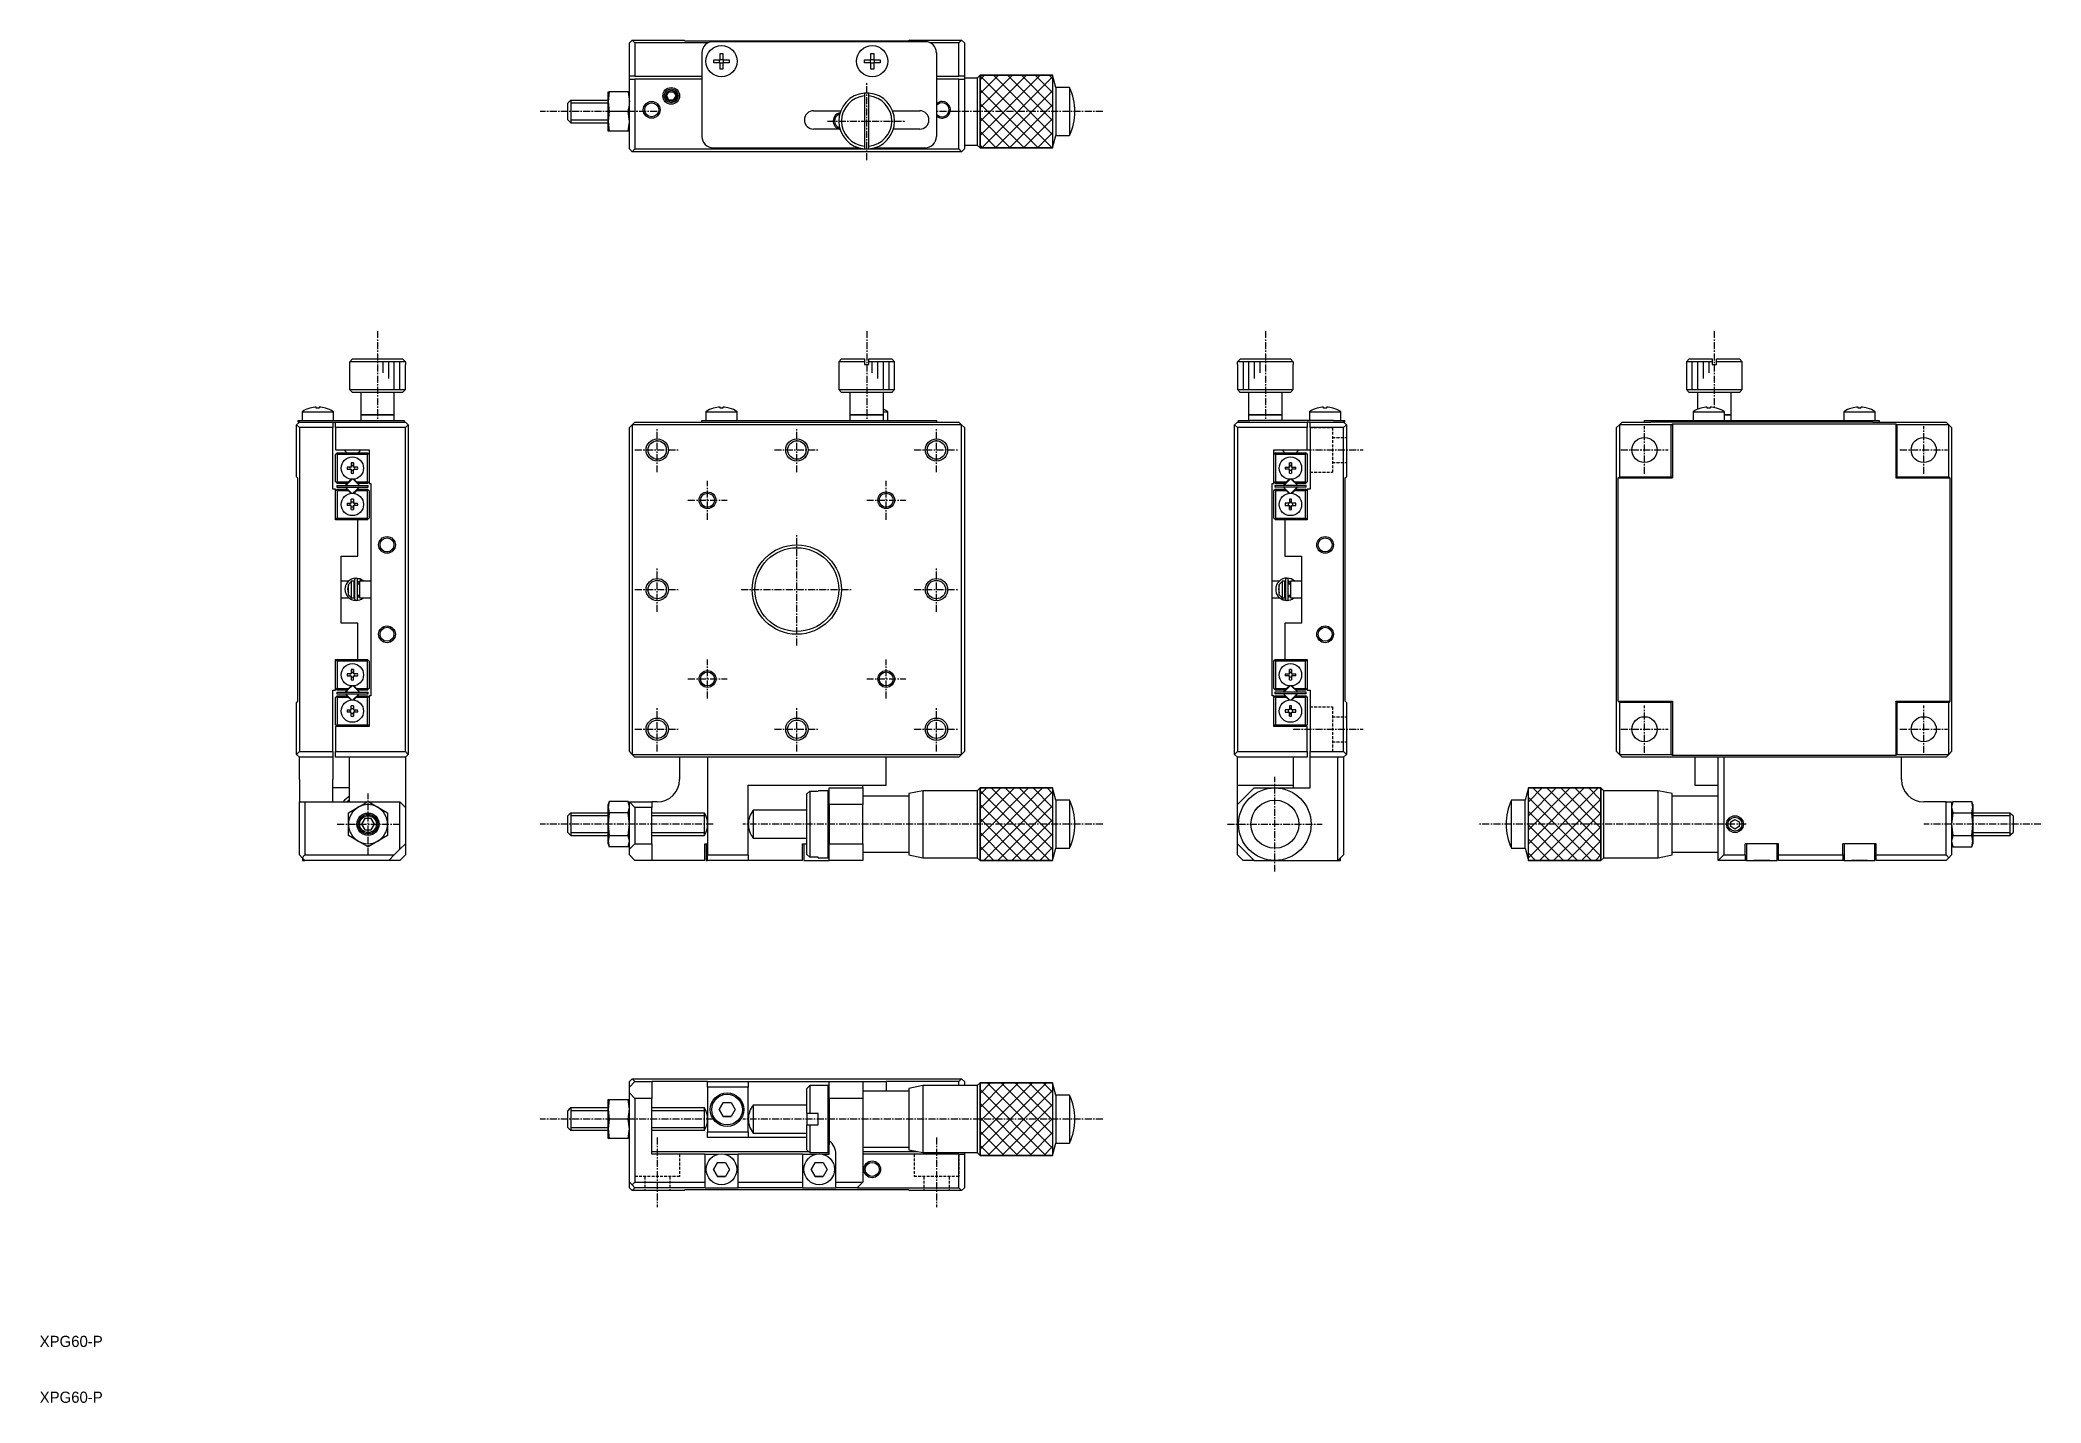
# Model space of a CAD drawing. Extents: x 10 to 368, y 10 to 254.
import ezdxf

# ---------------------------------------------------------------- set-up
doc = ezdxf.new("R2010")
doc.units = 0
doc.linetypes.add('CENTER', pattern=[2, 1.25, -0.25, 0.25, -0.25])
doc.linetypes.add('DASHED', pattern=[0.75, 0.5, -0.25])
doc.layers.get('0').update_dxf_attribs({"linetype": 'CONTINUOUS'})
doc.layers.add('CENTER', color=1, linetype='CENTER')
doc.styles.get("Standard").update_dxf_attribs({"font": 'FGP教科書体NT-M'})

msp = doc.modelspace()

# ---------------------------------------------------------------- texts
at = {"color": 7, "linetype": 'CONTINUOUS'}
for p in [(10, 20), (10, 10)]:
    msp.add_text('XPG60-P', height=2, dxfattribs=at).set_placement(p)

# ---------------------------------------------------------------- linework, layer by layer
at = {"color": 7, "linetype": 'CONTINUOUS'}
for p, q in [((115.599996, 253.5), (116.099996, 254)), ((115.599996, 247.5), (115.599996, 253.5)), ((116.099996, 254), (116.599996, 253.5)), ((116.099996, 254), (125.399996, 254)), ((116.599996, 253.5), (116.599996, 247.5)), ((129.728217, 253.5), (116.599996, 253.5)), ((125.599996, 253.8), (125.399996, 254)), ((165.599996, 253.8), (125.599996, 253.8)), ((128.599996, 251.7), (128.599996, 236.7)), ((168.599996, 253.7), (130.599996, 253.7)), ((131.839996, 251.599139), (132.359996, 251.599139)), ((131.839996, 250.46), (131.839996, 251.599139)), ((132.359996, 251.599139), (132.359996, 250.46)), ((158.839996, 251.599139), (159.359996, 251.599139)), ((158.839996, 250.46), (158.839996, 251.599139)), ((159.359996, 251.599139), (159.359996, 250.46)), ((165.799996, 254), (165.599996, 253.8)), ((165.799996, 254), (175.099996, 254)), ((174.599996, 253.5), (169.471776, 253.5)), ((170.599996, 251.7), (170.599996, 236.7)), ((174.599996, 253.5), (175.099996, 254)), ((174.599996, 247.5), (174.599996, 253.5)), ((175.099996, 254), (175.599996, 253.5)), ((175.599996, 253.5), (175.599996, 247.5)), ((116.599996, 247.5), (115.599996, 247.5)), ((115.599996, 247), (115.599996, 247.5)), ((116.599996, 247.5), (128.599996, 247.5)), ((130.700857, 249.94), (130.700857, 250.46)), ((130.700857, 250.46), (131.839996, 250.46)), ((131.839996, 249.94), (130.700857, 249.94)), ((131.770555, 249.94), (131.770555, 250.46)), ((131.839996, 250.529442), (132.359996, 250.529442)), ((131.839996, 248.800861), (131.839996, 249.94)), ((132.359996, 249.870558), (131.839996, 249.870558)), ((132.359996, 248.800861), (131.839996, 248.800861)), ((132.359996, 250.46), (133.499136, 250.46)), ((133.499136, 249.94), (132.359996, 249.94)), ((132.359996, 249.94), (132.359996, 248.800861)), ((132.429438, 250.46), (132.429438, 249.94)), ((133.499136, 250.46), (133.499136, 249.94)), ((157.700857, 249.94), (157.700857, 250.46)), ((157.700857, 250.46), (158.839996, 250.46)), ((158.839996, 249.94), (157.700857, 249.94)), ((158.770555, 249.94), (158.770555, 250.46)), ((158.839996, 250.529442), (159.359996, 250.529442)), ((158.839996, 248.800861), (158.839996, 249.94)), ((159.359996, 249.870558), (158.839996, 249.870558)), ((159.359996, 248.800861), (158.839996, 248.800861)), ((159.359996, 250.46), (160.499136, 250.46)), ((160.499136, 249.94), (159.359996, 249.94)), ((159.359996, 249.94), (159.359996, 248.800861)), ((159.429438, 250.46), (159.429438, 249.94)), ((160.499136, 250.46), (160.499136, 249.94)), ((170.599996, 247.5), (174.599996, 247.5)), ((175.599996, 247.5), (174.599996, 247.5)), ((175.599996, 247.5), (175.599996, 247)), ((178.400003, 247.699999), (177.900001, 247.199996)), ((178.400002, 234.700001), (178.400003, 247.699999)), ((178.400003, 247.699999), (191.400004, 247.699999)), ((191.400004, 247.699999), (191.400003, 234.700001)), ((191.989492, 245.5), (191.400004, 247.699999)), ((111.799996, 244.7), (111.997069, 244.7)), ((111.799996, 242.95), (111.799996, 244.7)), ((111.997069, 244.7), (111.799996, 242.95)), ((111.997069, 244.7), (111.799996, 242.95)), ((115.599996, 244.7), (111.997069, 244.7)), ((115.402924, 244.7), (115.599996, 242.95)), ((115.599996, 244.7), (115.599996, 247)), ((115.599996, 247), (116.599996, 247)), ((115.599996, 237.7), (115.599996, 244.7)), ((116.599996, 247), (116.599996, 234.5)), ((128.599996, 247), (116.599996, 247)), ((122.233971, 244), (122.666984, 244.75)), ((122.666984, 243.25), (122.233971, 244)), ((122.233971, 244), (122.666984, 243.25)), ((122.666984, 244.75), (123.533009, 244.75)), ((123.533009, 244.75), (123.966022, 244)), ((123.966022, 244), (123.533009, 243.25)), ((123.533009, 243.25), (123.966022, 244)), ((157.699996, 244.483974), (157.699996, 243.982187)), ((157.699996, 243.982187), (157.699996, 235.017813)), ((158.499996, 243.982187), (158.499996, 244.483974)), ((158.499996, 235.017813), (158.499996, 243.982187)), ((174.599996, 247), (170.599996, 247)), ((174.599996, 234.5), (174.599996, 247)), ((174.599996, 247), (175.599996, 247)), ((177.900001, 247.199996), (175.599996, 247.199996)), ((175.599996, 247), (175.599996, 234.5)), ((177.900001, 247.199996), (177.9, 235.200004)), ((191.989492, 245.5), (191.989491, 236.9)), ((194.400003, 245.5), (191.989492, 245.5)), ((194.400003, 245.5), (194.400002, 236.9)), ((104.849996, 242.95), (104.599996, 242.7)), ((104.599996, 239.7), (104.599996, 242.7)), ((105.099996, 243.2), (104.849996, 242.95)), ((105.099996, 243.2), (105.099996, 239.2)), ((111.799977, 243.2), (105.099996, 243.2)), ((111.799996, 242.95), (111.997069, 241.2)), ((111.799996, 239.45), (111.799996, 242.95)), ((111.997069, 241.2), (111.799996, 239.45)), ((115.402924, 241.2), (111.997069, 241.2)), ((115.402924, 241.2), (115.599996, 242.359478)), ((115.599996, 239.45), (115.402924, 241.2)), ((123.533009, 243.25), (122.666984, 243.25)), ((122.666984, 243.25), (123.533009, 243.25)), ((148.599996, 241.35), (153.454838, 241.35)), ((162.745155, 241.35), (167.599996, 241.35)), ((104.599996, 239.7), (104.849996, 239.45)), ((104.849996, 239.45), (105.099996, 239.2)), ((105.099996, 239.2), (111.799977, 239.2)), ((111.799996, 239.45), (111.997069, 237.7)), ((111.799996, 237.7), (111.799996, 239.45)), ((111.997069, 237.7), (111.799996, 237.7)), ((115.402924, 237.7), (111.997069, 237.7)), ((115.402924, 237.7), (115.581337, 238.929304)), ((115.599996, 237.7), (115.402924, 237.7)), ((115.581337, 238.929304), (115.598437, 239.299983)), ((115.598437, 239.299983), (115.599996, 239.45)), ((115.599996, 234.5), (115.599996, 237.7)), ((153.314863, 238.05), (148.599996, 238.05)), ((167.599996, 238.05), (162.88513, 238.05)), ((191.400003, 234.700001), (191.989491, 236.9)), ((191.989491, 236.9), (194.400002, 236.9)), ((115.599996, 234.5), (116.099996, 234)), ((116.099996, 234), (116.599996, 234.5)), ((175.099996, 234), (116.099996, 234)), ((116.599996, 234.5), (158.099996, 234.5)), ((130.599996, 234.7), (156.699996, 234.7)), ((157.699996, 235.017813), (157.699996, 234.516026)), ((158.099996, 234.5), (174.599996, 234.5)), ((158.499996, 234.516026), (158.499996, 235.017813)), ((159.499997, 234.7), (168.599996, 234.7)), ((174.599996, 234.5), (175.099996, 234)), ((175.099996, 234), (175.599996, 234.5)), ((175.599996, 235.200004), (177.9, 235.200004)), ((177.9, 235.200004), (178.400002, 234.700001)), ((191.400003, 234.700001), (178.400002, 234.700001)), ((65.5, 195.9), (65.516026, 195.9)), ((65.5, 195.9), (65.5, 191.4)), ((65.516026, 196.4), (66.017813, 196.9)), ((65.516026, 195.9), (65.516026, 196.4)), ((75.483974, 196.4), (65.516026, 196.4)), ((66.017813, 196.9), (74.982187, 196.9)), ((74.982187, 196.9), (75.483974, 196.4)), ((75.483974, 196.4), (75.483974, 195.9)), ((75.483974, 195.9), (75.5, 195.9)), ((75.5, 191.4), (75.5, 195.9)), ((153.599996, 196.9), (153.099996, 196.4)), ((157.699996, 196.4), (153.099996, 196.4)), ((153.099996, 196.4), (153.099996, 191.4)), ((153.599996, 196.9), (157.699996, 196.9)), ((157.699996, 196.9), (157.699996, 196.4)), ((157.699996, 196.4), (157.699996, 195.9)), ((157.699996, 195.9), (158.499996, 195.9)), ((158.499996, 196.9), (162.599996, 196.9)), ((158.499996, 196.4), (158.499996, 196.9)), ((163.099996, 196.4), (158.499996, 196.4)), ((158.499996, 195.9), (158.499996, 196.4)), ((163.099996, 196.4), (162.599996, 196.9)), ((163.099996, 191.4), (163.099996, 196.4)), ((224.5, 195.9), (224.516026, 195.9)), ((224.5, 195.9), (224.5, 191.4)), ((224.516026, 196.4), (225.017813, 196.9)), ((234.483974, 196.4), (224.516026, 196.4)), ((224.516026, 195.9), (224.516026, 196.4)), ((225.017813, 196.9), (233.982187, 196.9)), ((233.982187, 196.9), (234.483974, 196.4)), ((234.483974, 196.4), (234.483974, 195.9)), ((234.483974, 195.9), (234.5, 195.9)), ((234.5, 191.4), (234.5, 195.9)), ((305.400004, 196.9), (304.900004, 196.4)), ((309.500004, 196.4), (304.900004, 196.4)), ((304.900004, 196.4), (304.900004, 191.4)), ((305.400004, 196.9), (309.500004, 196.9)), ((309.500004, 196.9), (309.500004, 196.4)), ((309.500004, 196.4), (309.500004, 195.9)), ((309.500004, 195.9), (310.300004, 195.9)), ((310.300004, 196.9), (314.400004, 196.9)), ((310.300004, 196.4), (310.300004, 196.9)), ((314.900004, 196.4), (310.300004, 196.4)), ((310.300004, 195.9), (310.300004, 196.4)), ((314.900004, 196.4), (314.400004, 196.9)), ((314.900004, 191.4), (314.900004, 196.4)), ((65.5, 191.4), (75.5, 191.4)), ((65.5, 191.4), (66, 190.9)), ((75, 190.9), (66, 190.9)), ((67.5, 190.9), (67.5, 186.9)), ((73.5, 186.9), (73.5, 190.9)), ((75, 190.9), (75.5, 191.4)), ((153.099996, 191.4), (163.099996, 191.4)), ((153.099996, 191.4), (153.599996, 190.9)), ((162.599996, 190.9), (153.599996, 190.9)), ((155.099996, 190.9), (155.099996, 186.9)), ((161.099996, 186.9), (161.099996, 190.9)), ((162.599996, 190.9), (163.099996, 191.4)), ((224.5, 191.4), (234.5, 191.4)), ((224.5, 191.4), (225, 190.9)), ((234, 190.9), (225, 190.9)), ((226.5, 190.9), (226.5, 186.9)), ((232.5, 186.9), (232.5, 190.9)), ((234, 190.9), (234.5, 191.4)), ((304.900004, 191.4), (309.900004, 191.4)), ((304.900004, 191.4), (305.400004, 190.9)), ((309.900004, 190.9), (305.400004, 190.9)), ((306.900004, 190.9), (306.900004, 187.882576)), ((309.900004, 191.4), (314.900004, 191.4)), ((314.400004, 190.9), (309.900004, 190.9)), ((312.900004, 186.9), (312.900004, 190.9)), ((314.400004, 190.9), (314.900004, 191.4)), ((57, 187.442463), (59.8, 187.442463)), ((57, 187.442463), (57, 185.9)), ((58.400861, 188.093205), (58.397852, 188.099373)), ((59.54, 188.093205), (59.54, 188.286462)), ((60.06, 188.093205), (59.54, 188.093205)), ((59.8, 187.442463), (62.6, 187.442463)), ((60.06, 188.286462), (60.06, 188.093205)), ((61.202148, 188.099373), (61.199139, 188.093205)), ((62.6, 185.9), (62.6, 187.442463)), ((67.5, 186.9), (73.5, 186.9)), ((73.5, 186.9), (67.5, 186.9)), ((67.5, 186.9), (67.5, 185.9)), ((73.5, 185.9), (73.5, 186.9)), ((129.299996, 187.442463), (134.899996, 187.442463)), ((129.299996, 187.442463), (129.299996, 185.9)), ((130.700857, 188.093205), (130.697849, 188.099373)), ((131.839996, 188.093205), (131.839996, 188.286462)), ((132.359996, 188.093205), (131.839996, 188.093205)), ((132.359996, 188.286462), (132.359996, 188.093205)), ((133.502144, 188.099373), (133.499136, 188.093205)), ((134.899996, 185.9), (134.899996, 187.442463)), ((155.099996, 186.9), (158.099996, 186.9)), ((158.099996, 186.9), (155.099996, 186.9)), ((155.099996, 186.9), (155.099996, 185.9)), ((158.099996, 186.9), (161.099996, 186.9)), ((161.099996, 186.9), (158.099996, 186.9)), ((161.099996, 187.442463), (161.899996, 187.442463)), ((161.099996, 185.9), (161.099996, 186.9)), ((161.899996, 185.9), (161.899996, 187.442463)), ((226.5, 186.9), (232.5, 186.9)), ((232.5, 186.9), (226.5, 186.9)), ((226.5, 186.9), (226.5, 185.9)), ((232.5, 185.9), (232.5, 186.9)), ((237.4, 187.442463), (243, 187.442463)), ((237.4, 187.442463), (237.4, 185.9)), ((238.800861, 188.093205), (238.797852, 188.099373)), ((239.94, 188.093205), (239.94, 188.286462)), ((240.46, 188.093205), (239.94, 188.093205)), ((240.46, 188.286462), (240.46, 188.093205)), ((241.602148, 188.099373), (241.599139, 188.093205)), ((243, 185.9), (243, 187.442463)), ((306.100004, 187.442463), (311.700004, 187.442463)), ((306.100004, 187.442463), (306.100004, 185.9)), ((307.500864, 188.093205), (307.497856, 188.099373)), ((308.640004, 188.093205), (308.640004, 188.286462)), ((309.160004, 188.093205), (308.640004, 188.093205)), ((309.160004, 188.286462), (309.160004, 188.093205)), ((310.302151, 188.099373), (310.299143, 188.093205)), ((311.700004, 185.9), (311.700004, 187.442463)), ((311.700004, 186.9), (312.900004, 186.9)), ((312.900004, 186.9), (311.700004, 186.9)), ((312.900004, 185.9), (312.900004, 186.9)), ((333.100004, 187.442463), (338.700004, 187.442463)), ((333.100004, 187.442463), (333.100004, 185.9)), ((334.500864, 188.093205), (334.497856, 188.099373)), ((335.640004, 188.093205), (335.640004, 188.286462)), ((336.160004, 188.093205), (335.640004, 188.093205)), ((336.160004, 188.286462), (336.160004, 188.093205)), ((337.302151, 188.099373), (337.299143, 188.093205)), ((338.700004, 185.9), (338.700004, 187.442463)), ((56, 185.1), (56.5, 185.6)), ((56, 175.8), (56, 185.1)), ((56.5, 184.6), (56, 185.1)), ((56.3, 185.6), (56.3, 185.9)), ((56.3, 185.9), (58.3, 185.9)), ((56.5, 185.6), (56.3, 185.6)), ((56.5, 185.6), (62.5, 185.6)), ((56.5, 184.6), (56.5, 126.6)), ((62.5, 184.6), (56.5, 184.6)), ((58.3, 185.9), (73.3, 185.9)), ((62.5, 185.6), (63, 185.6)), ((62.5, 185.6), (62.5, 184.6)), ((62.5, 173.6), (62.5, 184.6)), ((63, 185.6), (75.5, 185.6)), ((63, 184.6), (63, 185.6)), ((63, 184.6), (63, 180.6)), ((75.5, 184.6), (63, 184.6)), ((73.3, 185.9), (75.3, 185.9)), ((75.3, 185.9), (75.3, 185.6)), ((76, 185.1), (75.5, 185.6)), ((75.5, 184.6), (76, 185.1)), ((75.5, 126.6), (75.5, 184.6)), ((76, 185.1), (76, 126.1)), ((115.599996, 184.6), (116.099996, 185.1)), ((115.599996, 126.6), (115.599996, 184.6)), ((116.099996, 185.1), (116.599996, 185.6)), ((116.099996, 185.1), (116.099996, 126.1)), ((175.099996, 185.1), (116.099996, 185.1)), ((116.599996, 185.6), (174.599996, 185.6)), ((128.599996, 185.6), (128.599996, 185.9)), ((128.599996, 185.9), (130.599996, 185.9)), ((130.599996, 185.9), (168.599996, 185.9)), ((168.599996, 185.9), (170.599996, 185.9)), ((170.599996, 185.9), (170.599996, 185.6)), ((174.599996, 185.6), (175.099996, 185.1)), ((175.099996, 126.1), (175.099996, 185.1)), ((175.099996, 185.1), (175.599996, 184.6)), ((175.599996, 184.6), (175.599996, 126.6)), ((224.5, 185.6), (224, 185.1)), ((224, 185.1), (224.5, 184.6)), ((224, 126.1), (224, 185.1)), ((224.5, 185.6), (237, 185.6)), ((237, 184.6), (224.5, 184.6)), ((224.5, 184.6), (224.5, 126.6)), ((224.7, 185.6), (224.7, 185.9)), ((224.7, 185.9), (226.7, 185.9)), ((241.7, 185.9), (226.7, 185.9)), ((237.5, 185.6), (237, 185.6)), ((237, 185.6), (237, 184.6)), ((237, 180.6), (237, 184.6)), ((237.5, 185.6), (243.5, 185.6)), ((237.5, 184.6), (237.5, 185.6)), ((237.5, 184.6), (237.5, 173.6)), ((243.5, 184.6), (237.5, 184.6)), ((241.7, 185.9), (243.7, 185.9)), ((243.7, 185.6), (243.5, 185.6)), ((243.5, 185.6), (244, 185.1)), ((244, 185.1), (243.5, 184.6)), ((243.5, 126.6), (243.5, 184.6)), ((243.7, 185.9), (243.7, 185.6)), ((244, 185.1), (244, 175.8)), ((292.900004, 185.1), (292.400004, 184.6)), ((292.400004, 126.6), (292.400004, 184.6)), ((293.400004, 185.6), (292.900004, 185.1)), ((302.200004, 185.1), (292.900004, 185.1)), ((292.900004, 185.1), (292.900004, 175.8)), ((293.400004, 185.6), (298.528224, 185.6)), ((297.400004, 185.6), (297.400004, 185.9)), ((297.400004, 185.9), (299.400004, 185.9)), ((299.400004, 185.6), (298.528224, 185.6)), ((299.400004, 185.9), (337.400004, 185.9)), ((337.400004, 185.6), (299.400004, 185.6)), ((302.200004, 185.1), (302.400004, 185.3)), ((302.200004, 175.8), (302.200004, 185.1)), ((302.400004, 185.3), (342.400004, 185.3)), ((302.400004, 185.3), (302.400004, 175.6)), ((337.400004, 185.9), (339.400004, 185.9)), ((338.271783, 185.6), (337.400004, 185.6)), ((338.271783, 185.6), (351.400004, 185.6)), ((339.400004, 185.9), (339.400004, 185.6)), ((342.400004, 185.3), (342.600004, 185.1)), ((342.400004, 185.3), (342.400004, 175.6)), ((351.900004, 185.1), (342.600004, 185.1)), ((342.600004, 185.1), (342.600004, 175.8)), ((351.900004, 185.1), (351.400004, 185.6)), ((351.900004, 175.8), (351.900004, 185.1)), ((352.400004, 184.6), (351.900004, 185.1)), ((352.400004, 184.6), (352.400004, 126.6)), ((63, 180.6), (69, 180.6)), ((63, 179.8), (63.15, 179.95)), ((63, 174.9), (63, 179.8)), ((63.3, 180.1), (63.15, 179.95)), ((63.15, 179.95), (63.3, 179.8)), ((63.3, 180.1), (68.7, 180.1)), ((63.3, 179.8), (63.3, 174.9)), ((68.7, 179.8), (63.3, 179.8)), ((64.5, 180.6), (64.75, 180.35)), ((64.75, 180.35), (65, 180.1)), ((67, 180.1), (67.25, 180.35)), ((67.25, 180.35), (67.5, 180.6)), ((68.85, 179.95), (68.7, 180.1)), ((68.7, 179.8), (68.85, 179.95)), ((68.7, 174.9), (68.7, 179.8)), ((68.85, 179.95), (69, 179.8)), ((69, 180.6), (69, 174.6)), ((231, 180.6), (237, 180.6)), ((231, 174.6), (231, 180.6)), ((231, 179.8), (231.15, 179.95)), ((231.3, 180.1), (231.15, 179.95)), ((231.15, 179.95), (231.3, 179.8)), ((231.3, 180.1), (236.7, 180.1)), ((231.3, 179.8), (231.3, 174.9)), ((236.7, 179.8), (231.3, 179.8)), ((232.5, 180.6), (232.75, 180.35)), ((232.75, 180.35), (233, 180.1)), ((235, 180.1), (235.25, 180.35)), ((235.25, 180.35), (235.5, 180.6)), ((236.85, 179.95), (236.7, 180.1)), ((236.7, 179.8), (236.85, 179.95)), ((236.7, 174.9), (236.7, 179.8)), ((236.85, 179.95), (237, 179.8)), ((237, 179.8), (237, 174.9)), ((56, 175.8), (56.2, 175.6)), ((56.2, 175.6), (56.2, 135.6)), ((65.8, 177.55), (65.071291, 177.55)), ((65.071291, 177.15), (65.8, 177.15)), ((65.8, 178.278709), (65.8, 177.55)), ((65.8, 177.15), (65.8, 176.421291)), ((66.2, 177.55), (66.2, 178.278709)), ((66.2, 178.278709), (66.2, 177.736392)), ((66.2, 177.736392), (66.2, 177.55)), ((66.928709, 177.55), (66.2, 177.55)), ((66.2, 176.421291), (66.2, 177.15)), ((66.2, 177.15), (66.928709, 177.15)), ((66.2, 177.15), (66.2, 176.963608)), ((66.2, 176.421291), (66.2, 176.963608)), ((233.071291, 177.55), (233.8, 177.55)), ((233.8, 177.15), (233.071291, 177.15)), ((233.8, 177.55), (233.8, 178.278709)), ((233.8, 178.278709), (233.8, 177.736392)), ((233.8, 177.736392), (233.8, 177.55)), ((233.8, 176.421291), (233.8, 177.15)), ((233.8, 177.15), (233.8, 176.963608)), ((233.8, 176.421291), (233.8, 176.963608)), ((234.2, 178.278709), (234.2, 177.55)), ((234.2, 177.55), (234.928709, 177.55)), ((234.928709, 177.15), (234.2, 177.15)), ((234.2, 177.15), (234.2, 176.421291)), ((243.8, 175.6), (244, 175.8)), ((243.8, 135.6), (243.8, 175.6)), ((292.700004, 175.6), (292.900004, 175.8)), ((292.700004, 175.6), (302.400004, 175.6)), ((292.700004, 135.6), (292.700004, 175.6)), ((292.900004, 175.8), (302.200004, 175.8)), ((302.400004, 175.6), (302.200004, 175.8)), ((342.400004, 175.6), (342.600004, 175.8)), ((342.400004, 175.6), (352.100004, 175.6)), ((342.600004, 175.8), (351.900004, 175.8)), ((351.900004, 175.8), (352.100004, 175.6)), ((352.100004, 175.6), (352.100004, 135.6)), ((63, 173.6), (62.5, 173.6)), ((63.15, 174.75), (63, 174.9)), ((63, 168.1), (63, 173.6)), ((63, 173.3), (63.15, 173.45)), ((63.3, 174.9), (63.15, 174.75)), ((63.15, 174.75), (63.3, 174.6)), ((63.3, 173.6), (63.15, 173.45)), ((63.15, 173.45), (63.3, 173.3)), ((63.2, 174.25), (63.2, 173.95)), ((63.2, 174.25), (68.8, 174.25)), ((63.2, 173.95), (68.8, 173.95)), ((63.3, 174.9), (65.297398, 174.9)), ((64.997398, 174.6), (63.3, 174.6)), ((63.3, 173.6), (64.997398, 173.6)), ((63.3, 173.3), (63.3, 168.4)), ((65.297398, 173.3), (63.3, 173.3)), ((65.823223, 175.337437), (64.762563, 174.276777)), ((64.762563, 173.923223), (65.823223, 172.862563)), ((64.806497, 174.25), (65.893934, 175.337437)), ((64.997398, 174.6), (65.297398, 174.9)), ((65.297398, 173.3), (64.997398, 173.6)), ((65.297398, 174.9), (65.761651, 175.364253)), ((65.761651, 172.835747), (65.297398, 173.3)), ((66.671751, 173.428249), (66.106066, 172.862563)), ((67.237437, 174.276777), (66.176777, 175.337437)), ((66.176777, 172.862563), (67.237437, 173.923223)), ((66.238349, 175.364253), (66.702602, 174.9)), ((66.702602, 173.3), (66.238349, 172.835747)), ((67.193503, 173.95), (66.671751, 173.428249)), ((66.702602, 174.9), (68.7, 174.9)), ((66.702602, 174.9), (67.002602, 174.6)), ((67.002602, 173.6), (66.702602, 173.3)), ((68.7, 173.3), (66.702602, 173.3)), ((68.7, 174.6), (67.002602, 174.6)), ((67.002602, 173.6), (68.7, 173.6)), ((68.85, 174.75), (68.7, 174.9)), ((68.7, 174.6), (68.85, 174.75)), ((68.85, 173.45), (68.7, 173.6)), ((68.7, 173.3), (68.85, 173.45)), ((68.7, 168.4), (68.7, 173.3)), ((68.8, 173.95), (68.8, 174.25)), ((69, 174.9), (68.85, 174.75)), ((68.85, 173.45), (69, 173.3)), ((69, 174.6), (69.3, 174.6)), ((69, 173.3), (69, 168.4)), ((69.3, 174.6), (69.3, 136.6)), ((230.7, 174.6), (231, 174.6)), ((230.7, 136.6), (230.7, 174.6)), ((231.15, 174.75), (231, 174.9)), ((231, 173.3), (231.15, 173.45)), ((231, 168.4), (231, 173.3)), ((231.3, 174.9), (231.15, 174.75)), ((231.15, 174.75), (231.3, 174.6)), ((231.3, 173.6), (231.15, 173.45)), ((231.15, 173.45), (231.3, 173.3)), ((236.8, 174.25), (231.2, 174.25)), ((231.2, 174.25), (231.2, 173.95)), ((236.8, 173.95), (231.2, 173.95)), ((231.3, 174.9), (233.297398, 174.9)), ((232.997398, 174.6), (231.3, 174.6)), ((231.3, 173.6), (232.997398, 173.6)), ((231.3, 173.3), (231.3, 168.4)), ((233.297398, 173.3), (231.3, 173.3)), ((233.823223, 175.337437), (232.762563, 174.276777)), ((232.762563, 173.923223), (233.823223, 172.862563)), ((232.806497, 174.25), (233.893934, 175.337437)), ((232.997398, 174.6), (233.297398, 174.9)), ((233.297398, 173.3), (232.997398, 173.6)), ((233.297398, 174.9), (233.761651, 175.364253)), ((233.761651, 172.835747), (233.297398, 173.3)), ((234.671751, 173.428249), (234.106066, 172.862563)), ((235.237437, 174.276777), (234.176777, 175.337437)), ((234.176777, 172.862563), (235.237437, 173.923223)), ((234.238349, 175.364253), (234.702602, 174.9)), ((234.702602, 173.3), (234.238349, 172.835747)), ((235.193503, 173.95), (234.671751, 173.428249)), ((234.702602, 174.9), (236.7, 174.9)), ((234.702602, 174.9), (235.002602, 174.6)), ((235.002602, 173.6), (234.702602, 173.3)), ((236.7, 173.3), (234.702602, 173.3)), ((236.7, 174.6), (235.002602, 174.6)), ((235.002602, 173.6), (236.7, 173.6)), ((236.85, 174.75), (236.7, 174.9)), ((236.7, 174.6), (236.85, 174.75)), ((236.85, 173.45), (236.7, 173.6)), ((236.7, 173.3), (236.85, 173.45)), ((236.7, 168.4), (236.7, 173.3)), ((236.8, 173.95), (236.8, 174.25)), ((237, 174.9), (236.85, 174.75)), ((236.85, 173.45), (237, 173.3)), ((237, 173.6), (237, 168.1)), ((237.5, 173.6), (237, 173.6)), ((65.071291, 171.05), (65.8, 171.05)), ((65.8, 170.65), (65.071291, 170.65)), ((65.8, 171.05), (65.8, 171.778709)), ((65.8, 169.921291), (65.8, 170.65)), ((66.2, 171.778709), (66.2, 171.05)), ((66.2, 171.778709), (66.2, 171.236392)), ((66.2, 171.05), (66.2, 171.236392)), ((66.2, 171.05), (66.928709, 171.05)), ((66.2, 170.65), (66.2, 169.921291)), ((66.928709, 170.65), (66.2, 170.65)), ((66.2, 170.463608), (66.2, 170.65)), ((66.2, 169.921291), (66.2, 170.463608)), ((233.8, 171.05), (233.071291, 171.05)), ((233.071291, 170.65), (233.8, 170.65)), ((233.8, 171.778709), (233.8, 171.05)), ((233.8, 171.778709), (233.8, 171.236392)), ((233.8, 171.05), (233.8, 171.236392)), ((233.8, 170.65), (233.8, 169.921291)), ((233.8, 170.463608), (233.8, 170.65)), ((233.8, 169.921291), (233.8, 170.463608)), ((234.2, 171.05), (234.2, 171.778709)), ((234.928709, 171.05), (234.2, 171.05)), ((234.2, 170.65), (234.928709, 170.65)), ((234.2, 169.921291), (234.2, 170.65)), ((63.15, 168.25), (63, 168.4)), ((67, 168.1), (63, 168.1)), ((63.3, 168.4), (63.15, 168.25)), ((63.15, 168.25), (63.3, 168.1)), ((63.3, 168.4), (68.7, 168.4)), ((68.7, 168.1), (67, 168.1)), ((67, 161.6), (67, 168.1)), ((68.85, 168.25), (68.7, 168.4)), ((68.7, 168.1), (68.85, 168.25)), ((69, 168.4), (68.85, 168.25)), ((231.15, 168.25), (231, 168.4)), ((231.3, 168.4), (231.15, 168.25)), ((231.15, 168.25), (231.3, 168.1)), ((231.3, 168.4), (236.7, 168.4)), ((233, 168.1), (231.3, 168.1)), ((233, 168.1), (233, 161.6)), ((237, 168.1), (233, 168.1)), ((236.85, 168.25), (236.7, 168.4)), ((236.7, 168.1), (236.85, 168.25)), ((237, 168.4), (236.85, 168.25)), ((64, 161.6), (67, 161.6)), ((64, 149.6), (64, 161.6)), ((233, 161.6), (236, 161.6)), ((236, 161.6), (236, 149.6)), ((65.270382, 157.1), (64, 157.1)), ((64, 154.1), (65.399921, 154.1)), ((65.3, 156.516515), (65.8, 157.045683)), ((65.3, 154.683485), (65.3, 156.516515)), ((65.8, 154.154317), (65.3, 154.683485)), ((65.8, 157.1), (65.8, 157.045683)), ((66.3, 157.1), (65.8, 157.1)), ((65.8, 157.045683), (65.8, 154.154317)), ((65.8, 154.154317), (65.8, 154.1)), ((65.8, 154.1), (66.3, 154.1)), ((66.241141, 157.100394), (66.402346, 157.137053)), ((66.402359, 154.177158), (66.2999, 154.198105)), ((66.3, 154.1), (66.3, 157.1)), ((66.402374, 156.6), (66.3, 156.6)), ((66.402374, 156.6), (66.3, 156.6)), ((66.3, 154.6), (66.402374, 154.6)), ((66.3, 154.6), (66.402374, 154.6)), ((66.402374, 157.406982), (66.402374, 153.906982)), ((67.446234, 157.491451), (66.68188, 157.65547)), ((66.899711, 157.512399), (66.881943, 157.505827)), ((66.934904, 157.523928), (66.899711, 157.512399)), ((66.902374, 153.906982), (66.902374, 157.406982)), ((66.902374, 156.805135), (66.902643, 156.816718)), ((67.3, 156.6), (66.902374, 156.6)), ((67, 156.6), (66.902374, 156.6)), ((66.902374, 154.6), (67.3, 154.6)), ((66.902374, 154.6), (67, 154.6)), ((66.902424, 154.503926), (66.902374, 154.508829)), ((67.300109, 154.303108), (66.902383, 154.176886)), ((66.902959, 154.491707), (66.902424, 154.503926)), ((66.902643, 156.816718), (66.903499, 156.828915)), ((66.904081, 154.479524), (66.902959, 154.491707)), ((66.903499, 156.828915), (66.904939, 156.841056)), ((66.905788, 154.467405), (66.904081, 154.479524)), ((66.904939, 156.841056), (66.90696, 156.853113)), ((66.908077, 154.455378), (66.905788, 154.467405)), ((66.90696, 156.853113), (66.909559, 156.865058)), ((66.910944, 154.44347), (66.908077, 154.455378)), ((66.909559, 156.865058), (66.91273, 156.876865)), ((66.914384, 154.431709), (66.910944, 154.44347)), ((66.91273, 156.876865), (66.916467, 156.888506)), ((66.91839, 154.420122), (66.914384, 154.431709)), ((66.916467, 156.888506), (66.920762, 156.899956)), ((66.922956, 154.408736), (66.91839, 154.420122)), ((66.920762, 156.899956), (66.925606, 156.911186)), ((66.928073, 154.397578), (66.922956, 154.408736)), ((66.925606, 156.911186), (66.930991, 156.922172)), ((66.93373, 154.386675), (66.928073, 154.397578)), ((66.930991, 156.922172), (66.936904, 156.932887)), ((66.939917, 154.376054), (66.93373, 154.386675)), ((66.970619, 157.533686), (66.934904, 157.523928)), ((66.936904, 156.932887), (66.943335, 156.943306)), ((66.946622, 154.365741), (66.939917, 154.376054)), ((66.943335, 156.943306), (66.950271, 156.953404)), ((66.953831, 154.355762), (66.946622, 154.365741)), ((66.950271, 156.953404), (66.957696, 156.963155)), ((66.961529, 154.346142), (66.953831, 154.355762)), ((66.957696, 156.963155), (66.965597, 156.972536)), ((66.969699, 154.336908), (66.961529, 154.346142)), ((66.965597, 156.972536), (66.973956, 156.981521)), ((66.978326, 154.328082), (66.969699, 154.336908)), ((67.006768, 157.541648), (66.970619, 157.533686)), ((66.973956, 156.981521), (66.982755, 156.990089)), ((66.987388, 154.31969), (66.978326, 154.328082)), ((66.982755, 156.990089), (66.991976, 156.998216)), ((66.996866, 154.311755), (66.987388, 154.31969)), ((66.991976, 156.998216), (67.001598, 157.00588)), ((67.006739, 154.304299), (66.996866, 154.311755)), ((67, 157.00487), (67, 156.6)), ((67, 154.6), (67, 154.309102)), ((67.001598, 157.00588), (67.011599, 157.01306)), ((67.016983, 154.297343), (67.006739, 154.304299)), ((67.043264, 157.547796), (67.006768, 157.541648)), ((67.011599, 157.01306), (67.021957, 157.019736)), ((67.027572, 154.290909), (67.016983, 154.297343)), ((67.021957, 157.019736), (67.032648, 157.025887)), ((67.038483, 154.285015), (67.027572, 154.290909)), ((67.032648, 157.025887), (67.043646, 157.031496)), ((67.049686, 154.279679), (67.038483, 154.285015)), ((67.080016, 157.552115), (67.043264, 157.547796)), ((67.043646, 157.031496), (67.054925, 157.036546)), ((67.061153, 154.274918), (67.049686, 154.279679)), ((67.054925, 157.036546), (67.066455, 157.04102)), ((67.072855, 154.270748), (67.061153, 154.274918)), ((67.066455, 157.04102), (67.078209, 157.044904)), ((67.08476, 154.26718), (67.072855, 154.270748)), ((67.078209, 157.044904), (67.090157, 157.048185)), ((67.116936, 157.554594), (67.080016, 157.552115)), ((67.096837, 154.264228), (67.08476, 154.26718)), ((67.090157, 157.048185), (67.102266, 157.050853)), ((67.109052, 154.261899), (67.096837, 154.264228)), ((67.102266, 157.050853), (67.114505, 157.052897)), ((67.121372, 154.260202), (67.109052, 154.261899)), ((67.114505, 157.052897), (67.12684, 157.05431)), ((67.153933, 157.555227), (67.116936, 157.554594)), ((67.133763, 154.259142), (67.121372, 154.260202)), ((67.12684, 157.05431), (67.139239, 157.055086)), ((67.146191, 154.258723), (67.133763, 154.259142)), ((67.139239, 157.055086), (67.151666, 157.055223)), ((67.158621, 154.258944), (67.146191, 154.258723)), ((67.151666, 157.055223), (67.164089, 157.054719)), ((67.190917, 157.554012), (67.153933, 157.555227)), ((67.171019, 154.259806), (67.158621, 154.258944)), ((67.164089, 157.054719), (67.176471, 157.053575)), ((67.183351, 154.261305), (67.171019, 154.259806)), ((67.176471, 157.053575), (67.18878, 157.051794)), ((67.195582, 154.263436), (67.183351, 154.261305)), ((67.18878, 157.051794), (67.20098, 157.049381)), ((67.227797, 157.550952), (67.190917, 157.554012)), ((67.20768, 154.26619), (67.195582, 154.263436)), ((67.20098, 157.049381), (67.213038, 157.046343)), ((67.219611, 154.269559), (67.20768, 154.26619)), ((67.213038, 157.046343), (67.224921, 157.042691)), ((67.231346, 154.273531), (67.219611, 154.269559)), ((67.224921, 157.042691), (67.236597, 157.038436)), ((67.264483, 157.546055), (67.227797, 157.550952)), ((67.243226, 154.278253), (67.231346, 154.273531)), ((67.236597, 157.038436), (67.243226, 157.035712)), ((67.244763, 154.278578), (67.24141, 154.276804)), ((67.243737, 157.036703), (67.300106, 157.011117)), ((67.247688, 157.036027), (67.244763, 157.035386)), ((67.251192, 157.038083), (67.247688, 157.036027)), ((67.255254, 157.04154), (67.251192, 157.038083)), ((67.304468, 157.097292), (67.252833, 157.032767)), ((67.259849, 157.046379), (67.255254, 157.04154)), ((67.264947, 157.052569), (67.259849, 157.046379)), ((67.300885, 157.539331), (67.264483, 157.546055)), ((67.270519, 157.060071), (67.264947, 157.052569)), ((67.27653, 157.068841), (67.270519, 157.060071)), ((67.282942, 157.078823), (67.27653, 157.068841)), ((67.289715, 157.089956), (67.282942, 157.078823)), ((67.29681, 157.102171), (67.289715, 157.089956)), ((67.30418, 157.115394), (67.29681, 157.102171)), ((67.3, 157.1), (67.3, 154.1)), ((69.3, 157.1), (67.3, 157.1)), ((67.3, 154.1), (69.3, 154.1)), ((67.336915, 157.530796), (67.300885, 157.539331)), ((67.311782, 157.129542), (67.30418, 157.115394)), ((67.448678, 157.490408), (67.304468, 157.097292)), ((67.319568, 157.144528), (67.311782, 157.129542)), ((67.32749, 157.16026), (67.319568, 157.144528)), ((67.335499, 157.176642), (67.32749, 157.16026)), ((67.343546, 157.193571), (67.335499, 157.176642)), ((67.372483, 157.520471), (67.336915, 157.530796)), ((67.351582, 157.210944), (67.343546, 157.193571)), ((67.359556, 157.228653), (67.351582, 157.210944)), ((67.36742, 157.24659), (67.359556, 157.228653)), ((67.375125, 157.264643), (67.36742, 157.24659)), ((67.4075, 157.508381), (67.372483, 157.520471)), ((67.382624, 157.282702), (67.375125, 157.264643)), ((67.38987, 157.300655), (67.382624, 157.282702)), ((67.396819, 157.318391), (67.38987, 157.300655)), ((67.403428, 157.335802), (67.396819, 157.318391)), ((67.409656, 157.352779), (67.403428, 157.335802)), ((67.440082, 157.495328), (67.4075, 157.508381)), ((67.415464, 157.369218), (67.409656, 157.352779)), ((67.420818, 157.385017), (67.415464, 157.369218)), ((67.425683, 157.40008), (67.420818, 157.385017)), ((67.430031, 157.414313), (67.425683, 157.40008)), ((67.433834, 157.427629), (67.430031, 157.414313)), ((67.437068, 157.439946), (67.433834, 157.427629)), ((67.439714, 157.451187), (67.437068, 157.439946)), ((67.438544, 157.495654), (67.440872, 157.494876)), ((68.035298, 157.100007), (67.43957, 157.494337)), ((67.441755, 157.461283), (67.439714, 157.451187)), ((67.440872, 157.494876), (67.442588, 157.492683)), ((67.44318, 157.470173), (67.441755, 157.461283)), ((67.442588, 157.492683), (67.443681, 157.489091)), ((67.443978, 157.4778), (67.44318, 157.470173)), ((67.443681, 157.489091), (67.444145, 157.484119)), ((67.444145, 157.484119), (67.443978, 157.4778)), ((67.521154, 157.457187), (67.446234, 157.491451)), ((231.965512, 157.1), (230.7, 157.1)), ((230.7, 154.1), (232.09524, 154.1)), ((232, 156.516515), (232.5, 157.045683)), ((232, 154.683485), (232, 156.516515)), ((232.5, 154.154317), (232, 154.683485)), ((232.5, 157.1), (232.5, 157.045683)), ((233, 157.1), (232.5, 157.1)), ((232.5, 157.045683), (232.5, 154.154317)), ((232.5, 154.154317), (232.5, 154.1)), ((232.5, 154.1), (233, 154.1)), ((232.551078, 153.823583), (232.638767, 154.106774)), ((232.619726, 157.51795), (232.559918, 157.495328)), ((232.647043, 154.1), (232.638216, 154.080278)), ((232.936083, 157.100326), (233.097616, 157.137079)), ((233, 154.1), (233, 157.1)), ((233.097626, 156.6), (233, 156.6)), ((233.097626, 156.6), (233, 156.6)), ((233, 154.6), (233.097626, 154.6)), ((233, 154.6), (233.097626, 154.6)), ((233.097626, 154.508829), (233.000025, 154.309323)), ((233.000039, 157.004631), (233.097626, 156.805135)), ((233.097626, 157.406982), (233.097626, 153.906982)), ((233.597626, 153.906982), (233.597626, 157.406982)), ((233.7, 156.6), (233.597626, 156.6)), ((234, 156.6), (233.597626, 156.6)), ((233.597626, 154.6), (233.7, 154.6)), ((233.597626, 154.6), (234, 154.6)), ((233.597642, 157.136807), (234.00002, 157.0089)), ((234.000013, 154.305314), (233.597653, 154.176912)), ((233.7, 157.1), (233.7, 156.6)), ((233.759048, 157.1), (233.7, 157.1)), ((233.7, 154.6), (233.7, 154.198367)), ((234, 157.1), (234, 154.1)), ((236, 157.1), (234, 157.1)), ((234, 154.1), (236, 154.1)), ((67.376931, 153.794921), (67.377937, 153.795249)), ((67.377937, 153.795249), (67.379001, 153.795596)), ((67.379001, 153.795596), (67.380503, 153.796091)), ((67.380503, 153.796091), (67.381513, 153.796425)), ((67.381513, 153.796425), (67.382945, 153.796901)), ((67.382945, 153.796901), (67.384737, 153.797502)), ((67.384737, 153.797502), (67.387381, 153.798398)), ((67.387381, 153.798398), (67.390029, 153.799307)), ((67.390029, 153.799307), (67.394932, 153.801018)), ((67.394932, 153.801018), (67.440082, 153.818636)), ((67.436073, 153.818752), (67.438544, 153.818311)), ((67.438544, 153.818311), (67.438212, 153.819101)), ((67.440082, 153.818636), (67.438544, 153.818311)), ((232.478625, 153.856885), (232.557572, 153.820874)), ((232.556057, 153.836656), (232.555861, 153.829621)), ((232.555861, 153.829621), (232.556443, 153.824247)), ((232.557031, 153.845299), (232.556057, 153.836656)), ((232.556443, 153.824247), (232.557799, 153.820577)), ((232.558773, 153.855485), (232.557031, 153.845299)), ((232.557799, 153.820577), (232.559918, 153.818636)), ((232.561272, 153.867136), (232.558773, 153.855485)), ((232.559918, 153.818636), (232.5925, 153.805584)), ((232.564508, 153.880165), (232.561272, 153.867136)), ((232.568456, 153.894471), (232.564508, 153.880165)), ((232.573087, 153.909946), (232.568456, 153.894471)), ((232.578366, 153.926473), (232.573087, 153.909946)), ((232.584252, 153.943927), (232.578366, 153.926473)), ((232.590701, 153.962174), (232.584252, 153.943927)), ((232.597663, 153.981076), (232.590701, 153.962174)), ((232.5925, 153.805584), (232.627517, 153.793493)), ((232.605086, 154.00049), (232.597663, 153.981076)), ((232.612914, 154.020268), (232.605086, 154.00049)), ((232.621086, 154.04026), (232.612914, 154.020268)), ((232.615622, 153.797022), (233.318087, 153.658496)), ((232.629542, 154.060314), (232.621086, 154.04026)), ((232.627517, 153.793493), (232.663085, 153.783168)), ((232.638216, 154.080278), (232.629542, 154.060314)), ((232.663085, 153.783168), (232.699115, 153.774634)), ((232.699115, 153.774634), (232.735517, 153.76791)), ((232.735517, 153.76791), (232.772203, 153.763012)), ((232.772203, 153.763012), (232.809083, 153.759953)), ((232.809083, 153.759953), (232.846067, 153.758738)), ((232.846067, 153.758738), (232.883064, 153.759371)), ((232.883064, 153.759371), (232.919984, 153.76185)), ((232.919984, 153.76185), (232.956736, 153.766169)), ((232.956736, 153.766169), (232.993232, 153.772317)), ((232.993232, 153.772317), (233.029381, 153.780279)), ((233.029381, 153.780279), (233.065096, 153.790037)), ((233.065096, 153.790037), (233.100289, 153.801566)), ((233.100289, 153.801566), (233.118057, 153.808138)), ((67, 149.6), (64, 149.6)), ((67, 143.1), (67, 149.6)), ((233, 149.6), (233, 143.1)), ((236, 149.6), (233, 149.6)), ((63, 143.1), (67, 143.1)), ((63, 137.6), (63, 143.1)), ((63, 142.8), (63.15, 142.95)), ((63.3, 143.1), (63.15, 142.95)), ((63.15, 142.95), (63.3, 142.8)), ((63.3, 142.8), (63.3, 137.9)), ((68.7, 142.8), (63.3, 142.8)), ((65.8, 140.55), (65.071291, 140.55)), ((65.071291, 140.15), (65.8, 140.15)), ((65.8, 141.278709), (65.8, 140.55)), ((65.8, 140.15), (65.8, 139.421291)), ((66.2, 140.55), (66.2, 141.278709)), ((66.2, 141.278709), (66.2, 140.736392)), ((66.2, 140.736392), (66.2, 140.55)), ((66.928709, 140.55), (66.2, 140.55)), ((66.2, 139.421291), (66.2, 140.15)), ((66.2, 140.15), (66.928709, 140.15)), ((66.2, 140.15), (66.2, 139.963608)), ((66.2, 139.421291), (66.2, 139.963608)), ((67, 143.1), (68.7, 143.1)), ((68.85, 142.95), (68.7, 143.1)), ((68.7, 142.8), (68.85, 142.95)), ((68.7, 137.9), (68.7, 142.8)), ((68.85, 142.95), (69, 142.8)), ((69, 142.8), (69, 137.9)), ((231, 142.8), (231.15, 142.95)), ((231, 137.9), (231, 142.8)), ((231.3, 143.1), (231.15, 142.95)), ((231.15, 142.95), (231.3, 142.8)), ((231.3, 143.1), (233, 143.1)), ((231.3, 142.8), (231.3, 137.9)), ((236.7, 142.8), (231.3, 142.8)), ((233, 143.1), (237, 143.1)), ((233.071291, 140.55), (233.8, 140.55)), ((233.8, 140.15), (233.071291, 140.15)), ((233.8, 140.55), (233.8, 141.278709)), ((233.8, 141.278709), (233.8, 140.736392)), ((233.8, 140.736392), (233.8, 140.55)), ((233.8, 139.421291), (233.8, 140.15)), ((233.8, 140.15), (233.8, 139.963608)), ((233.8, 139.421291), (233.8, 139.963608)), ((234.2, 141.278709), (234.2, 140.55)), ((234.2, 140.55), (234.928709, 140.55)), ((234.928709, 140.15), (234.2, 140.15)), ((234.2, 140.15), (234.2, 139.421291)), ((236.85, 142.95), (236.7, 143.1)), ((236.7, 142.8), (236.85, 142.95)), ((236.7, 137.9), (236.7, 142.8)), ((236.85, 142.95), (237, 142.8)), ((237, 143.1), (237, 137.6)), ((62.5, 137.6), (63, 137.6)), ((62.5, 126.6), (62.5, 137.6)), ((63.15, 137.75), (63, 137.9)), ((63, 136.3), (63.15, 136.45)), ((63, 131.4), (63, 136.3)), ((63.3, 137.9), (63.15, 137.75)), ((63.15, 137.75), (63.3, 137.6)), ((63.3, 136.6), (63.15, 136.45)), ((63.15, 136.45), (63.3, 136.3)), ((63.2, 137.25), (63.2, 136.95)), ((63.2, 137.25), (68.8, 137.25)), ((63.2, 136.95), (68.8, 136.95)), ((63.3, 137.9), (65.297398, 137.9)), ((64.997398, 137.6), (63.3, 137.6)), ((63.3, 136.6), (64.997398, 136.6)), ((63.3, 136.3), (63.3, 131.4)), ((65.297398, 136.3), (63.3, 136.3)), ((65.823223, 138.337437), (64.762563, 137.276777)), ((64.762563, 136.923223), (65.823223, 135.862563)), ((64.806497, 137.25), (65.328249, 137.771751)), ((64.997398, 137.6), (65.297398, 137.9)), ((65.297398, 136.3), (64.997398, 136.6)), ((65.297398, 137.9), (65.761651, 138.364253)), ((65.761651, 135.835747), (65.297398, 136.3)), ((65.328249, 137.771751), (65.893934, 138.337437)), ((67.193503, 136.95), (66.106066, 135.862563)), ((67.237437, 137.276777), (66.176777, 138.337437)), ((66.176777, 135.862563), (67.237437, 136.923223)), ((66.238349, 138.364253), (66.702602, 137.9)), ((66.702602, 136.3), (66.238349, 135.835747)), ((66.702602, 137.9), (68.7, 137.9)), ((66.702602, 137.9), (67.002602, 137.6)), ((67.002602, 136.6), (66.702602, 136.3)), ((68.7, 136.3), (66.702602, 136.3)), ((68.7, 137.6), (67.002602, 137.6)), ((67.002602, 136.6), (68.7, 136.6)), ((68.85, 137.75), (68.7, 137.9)), ((68.7, 137.6), (68.85, 137.75)), ((68.85, 136.45), (68.7, 136.6)), ((68.7, 136.3), (68.85, 136.45)), ((68.7, 131.4), (68.7, 136.3)), ((68.8, 136.95), (68.8, 137.25)), ((69, 137.9), (68.85, 137.75)), ((68.85, 136.45), (69, 136.3)), ((69, 136.6), (69, 131.1)), ((69.3, 136.6), (69, 136.6)), ((231, 136.6), (230.7, 136.6)), ((231.15, 137.75), (231, 137.9)), ((231, 131.1), (231, 136.6)), ((231, 136.3), (231.15, 136.45)), ((231.3, 137.9), (231.15, 137.75)), ((231.15, 137.75), (231.3, 137.6)), ((231.3, 136.6), (231.15, 136.45)), ((231.15, 136.45), (231.3, 136.3)), ((236.8, 137.25), (231.2, 137.25)), ((231.2, 137.25), (231.2, 136.95)), ((236.8, 136.95), (231.2, 136.95)), ((231.3, 137.9), (233.297398, 137.9)), ((232.997398, 137.6), (231.3, 137.6)), ((231.3, 136.6), (232.997398, 136.6)), ((231.3, 136.3), (231.3, 131.4)), ((233.297398, 136.3), (231.3, 136.3)), ((233.823223, 138.337437), (232.762563, 137.276777)), ((232.762563, 136.923223), (233.823223, 135.862563)), ((232.806497, 137.25), (233.328249, 137.771751)), ((232.997398, 137.6), (233.297398, 137.9)), ((233.297398, 136.3), (232.997398, 136.6)), ((233.297398, 137.9), (233.761651, 138.364253)), ((233.761651, 135.835747), (233.297398, 136.3)), ((233.328249, 137.771751), (233.893934, 138.337437)), ((235.193503, 136.95), (234.106066, 135.862563)), ((235.237437, 137.276777), (234.176777, 138.337437)), ((234.176777, 135.862563), (235.237437, 136.923223)), ((234.238349, 138.364253), (234.702602, 137.9)), ((234.702602, 136.3), (234.238349, 135.835747)), ((234.702602, 137.9), (236.7, 137.9)), ((234.702602, 137.9), (235.002602, 137.6)), ((235.002602, 136.6), (234.702602, 136.3)), ((236.7, 136.3), (234.702602, 136.3)), ((236.7, 137.6), (235.002602, 137.6)), ((235.002602, 136.6), (236.7, 136.6)), ((236.85, 137.75), (236.7, 137.9)), ((236.7, 137.6), (236.85, 137.75)), ((236.85, 136.45), (236.7, 136.6)), ((236.7, 136.3), (236.85, 136.45)), ((236.7, 131.4), (236.7, 136.3)), ((236.8, 136.95), (236.8, 137.25)), ((237, 137.9), (236.85, 137.75)), ((236.85, 136.45), (237, 136.3)), ((237, 137.6), (237.5, 137.6)), ((237, 136.3), (237, 131.4)), ((237.5, 137.6), (237.5, 126.6)), ((56.2, 135.6), (56, 135.4)), ((56, 126.1), (56, 135.4)), ((65.071291, 134.05), (65.8, 134.05)), ((65.8, 133.65), (65.071291, 133.65)), ((65.8, 134.05), (65.8, 134.778709)), ((65.8, 132.921291), (65.8, 133.65)), ((66.2, 134.778709), (66.2, 134.05)), ((66.2, 134.778709), (66.2, 134.236392)), ((66.2, 134.05), (66.2, 134.236392)), ((66.2, 134.05), (66.928709, 134.05)), ((66.2, 133.65), (66.2, 132.921291)), ((66.928709, 133.65), (66.2, 133.65)), ((66.2, 133.463608), (66.2, 133.65)), ((66.2, 132.921291), (66.2, 133.463608)), ((233.8, 134.05), (233.071291, 134.05)), ((233.071291, 133.65), (233.8, 133.65)), ((233.8, 134.778709), (233.8, 134.05)), ((233.8, 134.778709), (233.8, 134.236392)), ((233.8, 134.05), (233.8, 134.236392)), ((233.8, 133.65), (233.8, 132.921291)), ((233.8, 133.463608), (233.8, 133.65)), ((233.8, 132.921291), (233.8, 133.463608)), ((234.2, 134.05), (234.2, 134.778709)), ((234.928709, 134.05), (234.2, 134.05)), ((234.2, 132.921291), (234.2, 133.65)), ((234.2, 133.65), (234.928709, 133.65)), ((244, 135.4), (243.8, 135.6)), ((244, 135.4), (244, 126.1)), ((292.900004, 135.4), (292.700004, 135.6)), ((292.700004, 135.6), (302.400004, 135.6)), ((292.900004, 135.4), (292.900004, 126.1)), ((302.200004, 135.4), (292.900004, 135.4)), ((302.200004, 135.4), (302.400004, 135.6)), ((302.200004, 126.1), (302.200004, 135.4)), ((302.400004, 135.6), (302.400004, 125.9)), ((342.600004, 135.4), (342.400004, 135.6)), ((342.400004, 135.6), (352.100004, 135.6)), ((342.400004, 135.6), (342.400004, 125.9)), ((351.900004, 135.4), (342.600004, 135.4)), ((342.600004, 135.4), (342.600004, 126.1)), ((352.100004, 135.6), (351.900004, 135.4)), ((351.900004, 126.1), (351.900004, 135.4)), ((63.15, 131.25), (63, 131.4)), ((63, 131.1), (63, 126.6)), ((69, 131.1), (63, 131.1)), ((63.3, 131.4), (63.15, 131.25)), ((63.15, 131.25), (63.3, 131.1)), ((63.3, 131.4), (68.7, 131.4)), ((68.85, 131.25), (68.7, 131.4)), ((68.7, 131.1), (68.85, 131.25)), ((69, 131.4), (68.85, 131.25)), ((231.15, 131.25), (231, 131.4)), ((237, 131.1), (231, 131.1)), ((231.3, 131.4), (231.15, 131.25)), ((231.15, 131.25), (231.3, 131.1)), ((231.3, 131.4), (236.7, 131.4)), ((236.85, 131.25), (236.7, 131.4)), ((236.7, 131.1), (236.85, 131.25)), ((237, 131.4), (236.85, 131.25)), ((237, 126.6), (237, 131.1)), ((56, 126.1), (56.5, 126.6)), ((56.5, 125.6), (56, 126.1)), ((56.5, 126.6), (62.5, 126.6)), ((56.5, 121.6), (56.5, 125.6)), ((62.5, 125.6), (56.5, 125.6)), ((62.5, 126.6), (62.5, 125.6)), ((62.5, 125.6), (62.5, 121.6)), ((63, 126.6), (75.5, 126.6)), ((63, 125.6), (63, 126.6)), ((75.5, 125.6), (63, 125.6)), ((65.5, 117.6), (65.5, 125.6)), ((76, 126.1), (75.5, 126.6)), ((75.5, 125.6), (76, 126.1)), ((75.5, 125.6), (75.5, 116.6)), ((116.099996, 126.1), (115.599996, 126.6)), ((116.099996, 126.1), (175.099996, 126.1)), ((116.599996, 125.6), (116.099996, 126.1)), ((129.599996, 125.6), (116.599996, 125.6)), ((124.599996, 125.6), (124.599996, 121.6)), ((161.599996, 125.6), (129.599996, 125.6)), ((129.599996, 125.6), (129.599996, 108.1)), ((161.599996, 125.6), (129.599996, 125.6)), ((161.599996, 120.6), (161.599996, 125.6)), ((174.599996, 125.6), (161.599996, 125.6)), ((175.099996, 126.1), (174.599996, 125.6)), ((175.599996, 126.6), (175.099996, 126.1)), ((224.5, 126.6), (224, 126.1)), ((224, 126.1), (224.5, 125.6)), ((224.5, 126.6), (237, 126.6)), ((224.5, 120.6), (224.5, 125.6)), ((237, 125.6), (224.5, 125.6)), ((234.5, 125.6), (234.5, 120.6)), ((237, 126.6), (237, 125.6)), ((237.5, 126.6), (243.5, 126.6)), ((237.5, 125.6), (237.5, 126.6)), ((237.5, 120.1), (237.5, 125.6)), ((243.5, 125.6), (237.5, 125.6)), ((242.5, 107.1), (242.5, 125.6)), ((243.5, 126.6), (244, 126.1)), ((244, 126.1), (243.5, 125.6)), ((243.5, 125.6), (243.5, 108.1)), ((292.400004, 126.6), (292.900004, 126.1)), ((292.900004, 126.1), (293.400004, 125.6)), ((292.900004, 126.1), (302.200004, 126.1)), ((311.600004, 125.6), (293.400004, 125.6)), ((302.400004, 125.9), (302.200004, 126.1)), ((342.400004, 125.9), (302.400004, 125.9)), ((306.400004, 125.6), (306.400004, 120.6)), ((310.600004, 107.1), (310.600004, 125.6)), ((311.600004, 125.6), (311.600004, 108.1)), ((343.400004, 125.6), (311.600004, 125.6)), ((343.400004, 125.6), (311.600004, 125.6)), ((342.600004, 126.1), (342.400004, 125.9)), ((342.600004, 126.1), (351.900004, 126.1)), ((343.400004, 121.6), (343.400004, 125.6)), ((351.400004, 125.6), (343.400004, 125.6)), ((351.400004, 125.6), (351.900004, 126.1)), ((351.900004, 126.1), (352.400004, 126.6)), ((56.5, 121.6), (56.5, 117.6)), ((62.5, 117.6), (62.5, 121.6)), ((65.5, 120.1), (62.5, 120.1)), ((136.899996, 120.6), (161.599996, 120.6)), ((136.899996, 108.1), (136.899996, 120.6)), ((147.399996, 119.008327), (147.899996, 119.51608)), ((147.399996, 108.191673), (147.399996, 119.008327)), ((147.399996, 118.243559), (147.399996, 119.008327)), ((147.899996, 119.51608), (147.899996, 107.68392)), ((147.899996, 119.51608), (149.399996, 119.51608)), ((149.399996, 119.51608), (149.399996, 119.6)), ((149.399996, 119.51608), (149.399996, 119.6)), ((151.199996, 119.6), (149.399996, 119.6)), ((151.199996, 107.6), (151.199996, 119.6)), ((151.399996, 119.4), (151.199996, 119.6)), ((151.39999, 120.1), (157.399996, 120.1)), ((151.399996, 117.1), (151.39999, 120.1)), ((157.399996, 120.1), (157.399996, 120.6)), ((157.399996, 120.1), (157.399996, 117.1)), ((165.649997, 118.6), (157.399997, 118.6)), ((168.149996, 119.599996), (165.649997, 119.099997)), ((165.649997, 119.099997), (165.649997, 108.100003)), ((168.149996, 119.599996), (168.149996, 107.600004)), ((177.900001, 119.599996), (168.149996, 119.599996)), ((178.400003, 120.099999), (177.900001, 119.599996)), ((177.900001, 119.599996), (177.900001, 107.600004)), ((178.400003, 120.099999), (191.400004, 120.099999)), ((178.400003, 107.100001), (178.400003, 120.099999)), ((191.989492, 117.9), (191.400004, 120.099999)), ((191.400004, 120.099999), (191.400004, 107.100001)), ((224.5, 120.6), (234.5, 120.6)), ((224.5, 117.1), (224.5, 120.6)), ((227.5, 120.1), (224.5, 117.1)), ((227.5, 120.1), (231.2, 120.1)), ((231.2, 120.1), (237.5, 120.1)), ((234.5, 120.6), (234.5, 120.1)), ((276.599996, 120.099999), (276.010508, 117.9)), ((276.599996, 120.099999), (289.599997, 120.099999)), ((276.599996, 107.100001), (276.599996, 120.099999)), ((289.599997, 109.861717), (289.599997, 120.099999)), ((290.099999, 119.599996), (289.599997, 120.099999)), ((289.599997, 120.099999), (289.599997, 107.100001)), ((290.099999, 110.149279), (290.099999, 119.599996)), ((299.850004, 119.599996), (290.099999, 119.599996)), ((299.850004, 110.149279), (299.850004, 119.599996)), ((302.350003, 119.099997), (299.850004, 119.599996)), ((302.350003, 118.6), (302.350003, 119.099997)), ((302.350003, 110.436839), (302.350003, 119.099997)), ((302.350003, 110.580619), (302.350003, 118.849997)), ((302.350003, 118.6), (302.350003, 118.849997)), ((310.600003, 118.6), (302.350004, 118.6)), ((306.400004, 120.6), (310.600004, 120.6)), ((56.5, 108.1), (56.5, 117.6)), ((56.5, 117.6), (57.5, 117.6)), ((57.5, 117.6), (57.5, 108.1)), ((57.5, 117.6), (68.728203, 117.6)), ((65.3, 115.620726), (67.05, 116.631089)), ((65.3, 113.6), (65.3, 115.620726)), ((67.05, 116.631089), (68.8, 117.641452)), ((68.8, 117.641452), (70.55, 116.631089)), ((68.871797, 117.6), (74.5, 117.6)), ((70.55, 116.631089), (72.3, 115.620726)), ((72.3, 115.620726), (72.3, 113.6)), ((74.5, 109.1), (74.5, 117.6)), ((74.5, 117.6), (75.5, 116.6)), ((75.5, 116.6), (75.5, 110.1)), ((104.849996, 115.35), (104.599996, 115.1)), ((104.599996, 112.1), (104.599996, 115.1)), ((105.099996, 115.6), (104.849996, 115.35)), ((105.099996, 115.6), (105.099996, 111.6)), ((111.799977, 115.6), (105.099996, 115.6)), ((111.997069, 117.641452), (111.799996, 116.631089)), ((111.997069, 117.641452), (111.799996, 117.1)), ((111.799996, 116.631089), (111.799996, 117.1)), ((111.799996, 113.6), (111.799996, 116.631089)), ((111.799996, 116.631089), (111.997069, 115.620726)), ((111.997069, 115.620726), (111.799996, 113.6)), ((115.402924, 117.641452), (111.997069, 117.641452)), ((115.402924, 115.620726), (111.997069, 115.620726)), ((115.599996, 116.631089), (115.402924, 117.641452)), ((115.599996, 117.1), (115.402924, 117.641452)), ((115.402924, 115.620726), (115.599996, 116.631089)), ((115.599996, 113.6), (115.402924, 115.620726)), ((115.599996, 109.1), (115.599996, 117.6)), ((115.599996, 117.6), (116.599996, 116.6)), ((115.599996, 117.6), (119.599998, 117.6)), ((116.599996, 116.6), (116.599996, 110.1)), ((119.599996, 116.6), (116.599996, 116.6)), ((119.599998, 117.6), (119.599996, 116.6)), ((120.599996, 117.6), (119.599996, 117.6)), ((119.599996, 110.1), (119.599996, 116.6)), ((129.064098, 115.6), (119.600016, 115.6)), ((129.064098, 111.599995), (129.064098, 115.600005)), ((129.064098, 111.6), (129.064098, 115.6)), ((137.777506, 116.099996), (137.777506, 111.100004)), ((147.399997, 116.099996), (137.777506, 116.099996)), ((157.399996, 117.1), (151.399996, 117.1)), ((151.399996, 117.1), (151.399996, 110.1)), ((157.399996, 110.1), (157.399996, 117.1)), ((191.989492, 117.9), (191.989492, 109.3)), ((194.400003, 117.9), (191.989492, 117.9)), ((194.400003, 117.9), (194.400003, 109.3)), ((224.5, 110.1), (224.5, 117.1)), ((273.599997, 111.126982), (273.599997, 117.9)), ((276.010508, 117.9), (273.599997, 117.9)), ((276.010508, 111.126982), (276.010508, 117.9)), ((351.400004, 117.6), (347.400004, 117.6)), ((351.400004, 108.1), (351.400004, 117.6)), ((351.400004, 117.6), (352.400004, 117.6)), ((352.597076, 117.641452), (352.400004, 116.631089)), ((352.597076, 117.641452), (352.400004, 117.1)), ((352.400004, 117.6), (352.400004, 108.1)), ((352.400004, 116.631089), (352.597076, 115.620726)), ((352.597076, 115.620726), (352.400004, 113.6)), ((352.597076, 117.641452), (356.002931, 117.641452)), ((352.597076, 115.620726), (356.002931, 115.620726)), ((356.200004, 116.631089), (356.002931, 117.641452)), ((356.200004, 117.1), (356.002931, 117.641452)), ((356.002931, 115.620726), (356.200004, 116.631089)), ((356.200004, 113.6), (356.002931, 115.620726)), ((356.200004, 117.1), (356.200004, 116.631089)), ((356.200004, 116.631089), (356.200004, 113.6)), ((362.900004, 115.6), (356.200023, 115.6)), ((362.900004, 111.6), (362.900004, 115.6)), ((363.150004, 115.35), (362.900004, 115.6)), ((363.400004, 115.1), (363.150004, 115.35)), ((363.400004, 115.1), (363.400004, 112.1)), ((65.3, 111.579274), (65.3, 113.6)), ((67.05, 110.568911), (65.3, 111.579274)), ((68.22265, 114.6), (67.645299, 113.6)), ((67.645299, 113.6), (68.22265, 112.6)), ((69.37735, 114.6), (68.22265, 114.6)), ((68.22265, 112.6), (69.37735, 112.6)), ((69.954701, 113.6), (69.37735, 114.6)), ((69.37735, 112.6), (69.954701, 113.6)), ((72.3, 111.579274), (70.55, 110.568911)), ((72.3, 113.6), (72.3, 111.579274)), ((104.599996, 112.1), (104.849996, 111.85)), ((104.849996, 111.85), (105.099996, 111.6)), ((105.099996, 111.6), (111.799977, 111.6)), ((111.799996, 113.6), (111.997069, 111.579274)), ((111.799996, 110.568911), (111.799996, 113.6)), ((111.997069, 111.579274), (111.799996, 110.568911)), ((111.997069, 111.579274), (115.402924, 111.579274)), ((115.402924, 111.579274), (115.599996, 113.6)), ((115.599996, 110.568911), (115.402924, 111.579274)), ((119.600016, 111.6), (129.064098, 111.6)), ((137.777506, 111.100004), (147.399997, 111.100004)), ((273.599997, 109.3), (273.599997, 111.126982)), ((276.010508, 109.3), (276.010508, 111.126982)), ((312.850004, 114.033013), (313.600004, 114.466025)), ((312.850004, 113.166987), (312.850004, 114.033013)), ((313.600004, 112.733975), (312.850004, 113.166987)), ((313.600004, 114.466025), (314.350004, 114.033013)), ((314.350004, 113.166987), (313.600004, 112.733975)), ((314.350004, 114.033013), (314.350004, 113.166987)), ((352.400004, 113.6), (352.597076, 111.579274)), ((352.597076, 111.579274), (352.400004, 110.568911)), ((352.597076, 111.579274), (356.002931, 111.579274)), ((356.002931, 111.579274), (356.200004, 113.6)), ((356.200004, 110.568911), (356.002931, 111.579274)), ((356.200004, 113.6), (356.200004, 110.568911)), ((356.200023, 111.6), (362.900004, 111.6)), ((362.900004, 111.6), (363.150004, 111.85)), ((363.150004, 111.85), (363.400004, 112.1)), ((57, 107.6), (56.5, 108.1)), ((57, 107.6), (57.5, 108.1)), ((57.5, 107.1), (57, 107.6)), ((57.05, 107.55), (57.05, 107.1)), ((57.5, 108.1), (73.5, 108.1)), ((68.8, 109.558548), (67.05, 110.568911)), ((70.55, 110.568911), (68.8, 109.558548)), ((73.5, 108.1), (72.5, 107.1)), ((73.5, 108.1), (74.5, 109.1)), ((75.5, 110.1), (74.5, 109.1)), ((74.5, 107.1), (75.5, 108.1)), ((75.5, 110.1), (75.5, 108.1)), ((111.799996, 110.568911), (111.997069, 109.558548)), ((111.799996, 110.1), (111.799996, 110.568911)), ((111.799996, 110.1), (111.997069, 109.558548)), ((115.402924, 109.558548), (111.997069, 109.558548)), ((115.402924, 109.558548), (115.599996, 110.568911)), ((115.402924, 109.558548), (115.599996, 110.1)), ((116.599996, 110.1), (115.599996, 109.1)), ((115.599996, 108.1), (115.599996, 109.1)), ((115.599996, 108.1), (116.599996, 107.1)), ((116.599996, 110.1), (119.599996, 110.1)), ((119.599996, 110.1), (119.599996, 107.1)), ((129.099996, 107.1), (129.099996, 110.1)), ((129.099996, 110.1), (129.599996, 110.1)), ((129.349996, 110.1), (129.349996, 107.1)), ((129.599996, 107.1), (129.599996, 108.1)), ((129.599996, 108.1), (136.899996, 108.1)), ((136.899996, 108.1), (136.899996, 107.1)), ((146.599996, 107.1), (146.599996, 110.1)), ((146.599996, 110.1), (147.399996, 110.1)), ((146.849996, 110.1), (146.849996, 107.1)), ((147.399996, 108.191673), (147.399996, 108.956441)), ((147.899996, 107.68392), (147.399996, 108.191673)), ((149.399996, 107.68392), (147.899996, 107.68392)), ((149.399996, 107.6), (149.399996, 107.68392)), ((149.399996, 107.6), (149.399996, 107.68392)), ((149.399996, 107.6), (151.199996, 107.6)), ((151.199996, 107.6), (151.399996, 107.8)), ((151.399996, 110.1), (157.399996, 110.1)), ((151.399996, 108.85), (151.399996, 110.1)), ((151.399996, 107.1), (151.399996, 108.85)), ((157.399996, 110.1), (157.399996, 107.1)), ((157.399997, 108.6), (165.649997, 108.6)), ((165.649997, 108.100003), (168.149996, 107.600004)), ((168.149996, 107.600004), (177.900001, 107.600004)), ((177.900001, 107.600004), (178.400003, 107.100001)), ((191.400004, 107.100001), (191.989492, 109.3)), ((191.989492, 109.3), (194.400003, 109.3)), ((224.5, 108.1), (224.5, 110.1)), ((224.5, 110.1), (227.5, 107.1)), ((224.5, 108.1), (225.5, 107.1)), ((243.5, 108.1), (242.5, 107.1)), ((242.95, 107.1), (242.95, 107.55)), ((273.599997, 109.3), (276.010508, 109.3)), ((276.010508, 109.3), (276.599996, 107.100001)), ((276.599996, 107.100001), (276.599996, 109.861717)), ((289.599997, 107.100001), (290.099999, 107.600004)), ((290.099999, 107.600004), (290.099999, 110.149279)), ((290.099999, 107.600004), (299.850004, 107.600004)), ((299.850004, 107.600004), (299.850004, 110.149279)), ((299.850004, 107.600004), (302.350003, 108.100003)), ((302.350003, 108.350003), (302.350003, 110.580619)), ((302.350003, 108.100003), (302.350003, 110.436839)), ((302.350003, 108.100003), (302.350003, 108.6)), ((302.350003, 108.350003), (302.350003, 108.6)), ((302.350003, 108.6), (310.600003, 108.6)), ((311.600004, 108.1), (310.600004, 107.1)), ((311.600004, 108.1), (315.400004, 108.1)), ((321.400004, 110.1), (315.400004, 110.1)), ((315.400004, 108.1), (315.400004, 110.1)), ((315.400004, 108.1), (315.400004, 107.1)), ((315.650004, 110.1), (315.650004, 107.1)), ((321.150004, 107.1), (321.150004, 110.1)), ((321.400004, 108.1), (321.400004, 110.1)), ((321.400004, 108.1), (332.900004, 108.1)), ((321.400004, 107.1), (321.400004, 108.1)), ((338.900004, 110.1), (332.900004, 110.1)), ((332.900004, 108.1), (332.900004, 110.1)), ((332.900004, 108.1), (333.150004, 108.1)), ((332.900004, 108.1), (332.900004, 107.1)), ((333.150004, 110.1), (333.150004, 107.1)), ((338.650004, 107.1), (338.650004, 110.1)), ((338.900004, 108.1), (338.900004, 110.1)), ((338.900004, 108.1), (351.400004, 108.1)), ((338.900004, 107.1), (338.900004, 108.1)), ((351.900004, 107.6), (351.400004, 108.1)), ((351.400004, 107.1), (351.900004, 107.6)), ((351.900004, 107.6), (352.400004, 108.1)), ((352.400004, 110.568911), (352.597076, 109.558548)), ((352.400004, 110.1), (352.597076, 109.558548)), ((352.597076, 109.558548), (356.002931, 109.558548)), ((356.002931, 109.558548), (356.200004, 110.568911)), ((356.002931, 109.558548), (356.200004, 110.1)), ((356.200004, 110.568911), (356.200004, 110.1)), ((57.05, 107.1), (57.5, 107.1)), ((57.05, 107.1), (57.5, 107.1)), ((72.5, 107.1), (57.5, 107.1)), ((74.5, 107.1), (72.5, 107.1)), ((119.599996, 107.1), (116.599996, 107.1)), ((129.099996, 107.1), (119.599996, 107.1)), ((129.349996, 107.1), (129.599996, 107.1)), ((136.899996, 107.1), (129.599996, 107.1)), ((146.599996, 107.1), (136.899996, 107.1)), ((146.849996, 107.1), (149.599996, 107.1)), ((149.599996, 107.1), (151.399996, 107.1)), ((157.399996, 107.1), (151.399996, 107.1)), ((191.400004, 107.100001), (178.400003, 107.100001)), ((227.5, 107.1), (225.5, 107.1)), ((227.5, 107.1), (231.2, 107.1)), ((231.2, 107.1), (242.5, 107.1)), ((242.5, 107.1), (242.95, 107.1)), ((289.599997, 107.100001), (276.599996, 107.100001)), ((315.400004, 107.1), (310.600004, 107.1)), ((315.650004, 107.1), (315.400004, 107.1)), ((315.650004, 107.1), (318.400004, 107.1)), ((315.650004, 107.1), (321.150004, 107.1)), ((316.956628, 107.1), (317.678316, 107.1)), ((317.678316, 107.1), (316.956628, 107.1)), ((317.678316, 107.1), (319.121691, 107.1)), ((319.121691, 107.1), (317.678316, 107.1)), ((318.400004, 107.1), (321.150004, 107.1)), ((319.121691, 107.1), (319.843379, 107.1)), ((319.843379, 107.1), (319.121691, 107.1)), ((332.900004, 107.1), (321.400004, 107.1)), ((333.150004, 107.1), (332.900004, 107.1)), ((333.150004, 107.1), (335.900004, 107.1)), ((333.150004, 107.1), (338.650004, 107.1)), ((334.456628, 107.1), (335.178316, 107.1)), ((335.178316, 107.1), (334.456628, 107.1)), ((335.178316, 107.1), (336.621691, 107.1)), ((336.621691, 107.1), (335.178316, 107.1)), ((335.900004, 107.1), (338.650004, 107.1)), ((336.621691, 107.1), (337.343379, 107.1)), ((337.343379, 107.1), (336.621691, 107.1)), ((351.400004, 107.1), (338.900004, 107.1)), ((116.099996, 68), (115.599996, 67.5)), ((116.599996, 67.5), (115.599996, 66.5)), ((115.599996, 66.5), (115.599996, 67.5)), ((115.599996, 65.5), (115.599996, 66.5)), ((115.599996, 49.5), (115.599996, 65.5)), ((115.599996, 65.5), (116.599996, 64.5)), ((116.599996, 67.5), (116.099996, 68)), ((116.099996, 68), (175.099996, 68)), ((116.599996, 67.5), (119.599996, 67.5)), ((119.599996, 67.5), (119.599996, 64.5)), ((129.599996, 67.5), (119.599996, 67.5)), ((129.599996, 66.5), (129.599996, 67.5)), ((129.599996, 67.5), (136.899996, 67.5)), ((129.599996, 66.5), (129.599996, 58.5)), ((136.899996, 66.5), (129.599996, 66.5)), ((136.899996, 67.5), (136.899996, 66.5)), ((136.899996, 67.5), (151.399996, 67.5)), ((136.899996, 58.5), (136.899996, 66.5)), ((147.899996, 66.8), (147.399996, 66.3)), ((147.399996, 61.8), (147.399996, 66.3)), ((147.899996, 66.8), (147.899996, 61.8)), ((151.199996, 66.8), (147.899996, 66.8)), ((151.199996, 60.8), (151.199996, 66.8)), ((151.399996, 66.6), (151.199996, 66.8)), ((151.399996, 67.5), (157.399996, 67.5)), ((151.399996, 64.5), (151.399996, 67.5)), ((157.399996, 67.5), (161.599996, 67.5)), ((157.399996, 67.5), (157.399996, 64.5)), ((165.649996, 65.8), (157.399996, 65.8)), ((161.599996, 67.5), (161.599996, 65.8)), ((174.599996, 67.5), (161.599996, 67.5)), ((168.149995, 66.799996), (165.649996, 66.299997)), ((165.649996, 66.299997), (165.649997, 56.300625)), ((165.649996, 66.299997), (165.649996, 65.8)), ((165.649996, 66.049997), (165.649997, 56.505142)), ((165.649996, 66.049997), (165.649996, 65.8)), ((168.149995, 66.799996), (168.149996, 55.891591)), ((177.9, 66.799996), (168.149995, 66.799996)), ((175.099996, 68), (174.599996, 67.5)), ((174.599996, 66.799996), (174.599996, 67.5)), ((175.599996, 67.5), (175.099996, 68)), ((175.599996, 67.5), (175.599996, 66.799996)), ((178.400002, 67.299999), (177.9, 66.799996)), ((177.9, 66.799996), (177.900001, 55.891591)), ((178.400002, 67.299999), (191.400003, 67.299999)), ((178.400003, 54.300001), (178.400002, 67.299999)), ((191.989491, 65.1), (191.400003, 67.299999)), ((191.400003, 67.299999), (191.400004, 54.300001)), ((191.989491, 65.1), (191.989492, 57.282305)), ((194.400002, 65.1), (191.989491, 65.1)), ((194.400002, 65.1), (194.400003, 57.282305)), ((104.849996, 62.55), (104.599996, 62.3)), ((104.599996, 60.8), (104.599996, 62.3)), ((105.099996, 62.8), (104.849996, 62.55)), ((105.099996, 62.8), (105.099996, 60.8)), ((111.799977, 62.8), (105.099996, 62.8)), ((111.997069, 64.3), (111.799996, 62.55)), ((111.799996, 64.3), (111.997069, 64.3)), ((111.799996, 62.55), (111.799996, 64.3)), ((111.799996, 59.05), (111.799996, 62.55)), ((111.799996, 62.55), (111.997069, 60.8)), ((111.997069, 64.3), (115.402924, 64.3)), ((115.599996, 62.55), (115.402924, 64.3)), ((115.402924, 64.3), (115.599996, 64.3)), ((115.402924, 60.8), (115.599996, 62.55)), ((116.599996, 64.5), (116.599996, 49.5)), ((119.599996, 64.5), (116.599996, 64.5)), ((119.599996, 54.5), (119.599996, 64.5)), ((129.064098, 62.8), (119.600016, 62.8)), ((129.064098, 60.8), (129.064098, 62.800005)), ((129.064098, 60.8), (129.064098, 62.8)), ((131.656621, 62.5), (132.378308, 63.75)), ((132.378308, 63.75), (131.656621, 62.5)), ((132.378309, 61.25), (131.656621, 62.5)), ((131.656621, 62.5), (132.378309, 61.25)), ((132.378308, 63.75), (133.821684, 63.75)), ((133.821685, 61.25), (132.378309, 61.25)), ((132.378309, 61.25), (133.821685, 61.25)), ((133.821684, 63.75), (134.543372, 62.500001)), ((134.543372, 62.500001), (133.821685, 61.25)), ((137.777505, 63.299996), (137.777506, 58.754832)), ((147.399996, 63.299996), (137.777505, 63.299996)), ((147.399996, 61.800319), (147.399997, 59.799757)), ((147.899996, 61.8), (147.399996, 61.8)), ((149.399996, 61.8), (147.899996, 61.8)), ((149.399996, 59.8), (149.399996, 61.8)), ((157.399996, 64.5), (151.399996, 64.5)), ((151.399996, 64.5), (151.399996, 56.9)), ((157.399996, 64.5), (157.399996, 49.5)), ((104.599996, 59.3), (104.599996, 60.8)), ((104.599996, 59.3), (104.849996, 59.05)), ((104.849996, 59.05), (105.099996, 58.8)), ((105.099996, 60.8), (105.099996, 58.8)), ((105.099996, 58.8), (111.799977, 58.8)), ((111.997069, 60.8), (111.799996, 59.05)), ((111.799996, 59.05), (111.997069, 57.3)), ((111.799996, 57.3), (111.799996, 59.05)), ((115.402924, 60.8), (111.997069, 60.8)), ((115.599996, 59.05), (115.402924, 60.8)), ((115.402924, 57.3), (115.599996, 59.05)), ((119.600016, 58.8), (129.064098, 58.8)), ((129.064098, 58.799995), (129.064098, 60.8)), ((129.064098, 58.8), (129.064098, 60.8)), ((129.599996, 57.5), (129.599996, 58.5)), ((129.599996, 58.5), (136.899996, 58.5)), ((136.899996, 57.5), (129.599996, 57.5)), ((136.899996, 58.5), (136.899996, 57.5)), ((147.399997, 57.5), (136.899996, 57.5)), ((137.777506, 58.754832), (137.777506, 58.300004)), ((137.777506, 58.300004), (147.399997, 58.300004)), ((147.399996, 55.3), (147.399996, 59.8)), ((147.399996, 59.8), (147.899996, 59.8)), ((147.899996, 59.8), (147.899996, 54.8)), ((147.899996, 59.8), (149.399996, 59.8)), ((151.199996, 54.8), (151.199996, 60.8)), ((111.997069, 57.3), (111.799996, 57.3)), ((115.402924, 57.3), (111.997069, 57.3)), ((115.599996, 57.3), (115.402924, 57.3)), ((119.599996, 55), (147.699997, 55)), ((129.099996, 54.5), (119.599996, 54.5)), ((129.099996, 54.5), (129.099996, 49.5)), ((129.099996, 54.5), (131.577982, 54.5)), ((132.622011, 54.5), (135.099996, 54.5)), ((146.599996, 54.5), (135.099996, 54.5)), ((135.099996, 49.5), (135.099996, 54.5)), ((146.599996, 54.5), (146.599996, 49.5)), ((146.599996, 54.5), (149.077982, 54.5)), ((147.399996, 55.3), (147.899996, 54.8)), ((147.899996, 54.8), (151.199996, 54.8)), ((150.122011, 54.5), (151.399996, 54.5)), ((151.199996, 54.8), (151.399996, 55)), ((151.399996, 56.9), (151.399996, 56.175068)), ((151.399996, 54.5), (151.399996, 56.175068)), ((152.599996, 49.5), (152.599996, 54.5)), ((157.399996, 55), (167.150014, 55)), ((174.599996, 54.5), (157.399996, 54.5)), ((157.399997, 55.8), (165.649997, 55.8)), ((165.649997, 56.505142), (165.649997, 55.550003)), ((165.649997, 56.300625), (165.649997, 55.300003)), ((165.649997, 55.8), (165.649997, 55.300003)), ((165.649997, 55.8), (165.649997, 55.550003)), ((165.649997, 55.300003), (168.149996, 54.800004)), ((168.149996, 55.891591), (168.149996, 54.800004)), ((168.149996, 54.800004), (177.900001, 54.800004)), ((174.599996, 48.5), (174.599996, 54.5)), ((174.599996, 54.5), (175.599996, 54.5)), ((175.599996, 54.800004), (175.599996, 54.5)), ((175.599996, 54.5), (175.599996, 48.5)), ((177.900001, 55.891591), (177.900001, 54.800004)), ((177.900001, 54.800004), (178.400003, 54.300001)), ((178.400003, 55.482554), (178.400003, 54.300001)), ((191.400004, 54.300001), (178.400003, 54.300001)), ((191.400004, 54.300001), (191.989492, 56.5)), ((191.400004, 55.482554), (191.400004, 54.300001)), ((191.989492, 57.282305), (191.989492, 56.5)), ((191.989492, 56.5), (194.400003, 56.5)), ((194.400003, 57.282305), (194.400003, 56.5)), ((130.656621, 51.8), (131.378309, 53.05)), ((131.378309, 53.05), (130.656621, 51.8)), ((131.378309, 50.55), (130.656621, 51.8)), ((130.656621, 51.8), (131.378309, 50.55)), ((131.378309, 53.05), (132.821684, 53.05)), ((132.821684, 50.55), (131.378309, 50.55)), ((131.378309, 50.55), (132.821684, 50.55)), ((132.821684, 53.05), (133.543372, 51.8)), ((133.543372, 51.8), (132.821684, 50.55)), ((148.156621, 51.8), (148.878309, 53.05)), ((148.878309, 53.05), (148.156621, 51.8)), ((148.878309, 50.55), (148.156621, 51.8)), ((148.156621, 51.8), (148.878309, 50.55)), ((148.878309, 53.05), (150.321684, 53.05)), ((150.321684, 50.55), (148.878309, 50.55)), ((148.878309, 50.55), (150.321684, 50.55)), ((150.321684, 53.05), (151.043372, 51.8)), ((151.043372, 51.8), (150.321684, 50.55)), ((116.099996, 49), (115.599996, 49.5)), ((115.599996, 48.5), (115.599996, 49.5)), ((116.099996, 48), (115.599996, 48.5)), ((116.599996, 49.5), (116.099996, 49)), ((116.099996, 49), (116.599996, 48.5)), ((116.599996, 48.5), (116.099996, 48)), ((125.399996, 48), (116.099996, 48)), ((116.599996, 49.5), (129.099996, 49.5)), ((129.099996, 48.5), (116.599996, 48.5)), ((125.399996, 48), (125.599996, 48.2)), ((125.599996, 48.2), (165.599996, 48.2)), ((129.099996, 49.5), (129.099996, 48.5)), ((129.099996, 48.5), (135.099996, 48.5)), ((135.099996, 48.5), (135.099996, 49.5)), ((135.099996, 49.5), (146.599996, 49.5)), ((146.599996, 48.5), (135.099996, 48.5)), ((146.599996, 49.5), (146.599996, 48.5)), ((146.599996, 48.5), (152.599996, 48.5)), ((152.599996, 48.5), (152.599996, 49.5)), ((152.599996, 49.5), (157.399996, 49.5)), ((156.399996, 48.5), (152.599996, 48.5)), ((156.399996, 48.5), (157.399996, 49.5)), ((156.399996, 48.5), (174.599996, 48.5)), ((165.599996, 48.2), (165.799996, 48)), ((175.099996, 48), (165.799996, 48)), ((175.099996, 48), (174.599996, 48.5)), ((175.599996, 48.5), (175.099996, 48))]:
    msp.add_line(p, q, dxfattribs=at)
at = {"color": 3, "linetype": 'CONTINUOUS'}
for p, q in [((178.400003, 247.699999), (178.400002, 234.700001)), ((178.400002, 239.400002), (186.699999, 247.699999)), ((178.400002, 236.900002), (189.199999, 247.699999)), ((191.400004, 247.699999), (178.400003, 247.699999)), ((178.400003, 246.900003), (179.199999, 247.699999)), ((178.400003, 244.400003), (181.699999, 247.699999)), ((178.400003, 241.900003), (184.199999, 247.699999)), ((178.400003, 247.599997), (191.299999, 234.700001)), ((178.700001, 234.700001), (191.400004, 247.400004)), ((180.800001, 247.699999), (191.400003, 237.099997)), ((183.300001, 247.699999), (191.400003, 239.599997)), ((185.800001, 247.699999), (191.400004, 242.099996)), ((188.300001, 247.699999), (191.400004, 244.599996)), ((190.800001, 247.699999), (191.400004, 247.099996)), ((191.400004, 247.699999), (191.400003, 234.700001)), ((178.400003, 245.099997), (188.799999, 234.700001)), ((181.200001, 234.700001), (191.400004, 244.900004)), ((111.799977, 242.7), (105.099996, 242.7)), ((178.400002, 240.099998), (183.799999, 234.700001)), ((178.400003, 242.599997), (186.299999, 234.700001)), ((183.700001, 234.700001), (191.400004, 242.400004)), ((105.099996, 239.7), (111.799977, 239.7)), ((178.400002, 237.599998), (181.299999, 234.700001)), ((186.200001, 234.700001), (191.400003, 239.900003)), ((188.700001, 234.700001), (191.400003, 237.400003)), ((178.400002, 235.099998), (178.799999, 234.700001)), ((178.400002, 234.700001), (191.400003, 234.700001)), ((191.200001, 234.700001), (191.400003, 234.900003)), ((71.5, 194.4), (71.5, 196.4)), ((72.5, 193.4), (72.5, 196.4)), ((73.5, 191.4), (73.5, 196.4)), ((74.5, 191.4), (74.5, 196.4)), ((159.099996, 194.4), (159.099996, 196.4)), ((160.099996, 193.4), (160.099996, 196.4)), ((161.099996, 191.4), (161.099996, 196.4)), ((162.099996, 191.4), (162.099996, 196.4)), ((225.5, 196.4), (225.5, 191.4)), ((226.5, 196.4), (226.5, 191.4)), ((227.5, 196.4), (227.5, 193.4)), ((228.5, 196.4), (228.5, 194.4)), ((305.900004, 196.4), (305.900004, 191.4)), ((306.900004, 196.4), (306.900004, 191.4)), ((307.900004, 196.4), (307.900004, 193.4)), ((308.900004, 196.4), (308.900004, 194.4)), ((178.400003, 120.099999), (178.400003, 107.100001)), ((191.400004, 120.099999), (178.400003, 120.099999)), ((178.400003, 118.900003), (179.599999, 120.099999)), ((178.400003, 116.400003), (182.099999, 120.099999)), ((178.400003, 113.900003), (184.599999, 120.099999)), ((178.400003, 111.400003), (187.099999, 120.099999)), ((178.400003, 108.900003), (189.599999, 120.099999)), ((178.400003, 119.599997), (190.899999, 107.100001)), ((179.100001, 107.100001), (191.400004, 119.400004)), ((180.400001, 120.099999), (191.400004, 109.099996)), ((182.900001, 120.099999), (191.400004, 111.599996)), ((185.400001, 120.099999), (191.400004, 114.099996)), ((187.900001, 120.099999), (191.400004, 116.599996)), ((190.400001, 120.099999), (191.400004, 119.099996)), ((191.400004, 120.099999), (191.400004, 107.100001)), ((276.599996, 109.861717), (276.599996, 120.099999)), ((289.599997, 120.099999), (276.599996, 120.099999)), ((276.599996, 117.599996), (279.099999, 120.099999)), ((276.599996, 115.099996), (281.599999, 120.099999)), ((276.599996, 112.599996), (284.099999, 120.099999)), ((276.599996, 110.099996), (286.599999, 120.099999)), ((276.599996, 107.599996), (289.099999, 120.099999)), ((276.599996, 118.400004), (287.899999, 107.100001)), ((277.400001, 120.099999), (289.599997, 107.900003)), ((279.900001, 120.099999), (289.599997, 110.400003)), ((282.400001, 120.099999), (289.599997, 112.900003)), ((284.900001, 120.099999), (289.599997, 115.400003)), ((287.400001, 120.099999), (289.599997, 117.900003)), ((111.799977, 115.1), (105.099996, 115.1)), ((129.064098, 115.1), (119.600016, 115.1)), ((178.400003, 117.099997), (188.399999, 107.100001)), ((181.600001, 107.100001), (191.400004, 116.900004)), ((276.599996, 115.900004), (285.399999, 107.100001)), ((278.600001, 107.100001), (289.599997, 118.099997)), ((281.100001, 107.100001), (289.599997, 115.599997)), ((362.900004, 115.1), (356.200023, 115.1)), ((105.099996, 112.1), (111.799977, 112.1)), ((119.600016, 112.1), (129.064098, 112.1)), ((178.400003, 114.599997), (185.899999, 107.100001)), ((178.400003, 112.099997), (183.399999, 107.100001)), ((184.100001, 107.100001), (191.400004, 114.400004)), ((186.600001, 107.100001), (191.400004, 111.900004)), ((276.599996, 113.400004), (282.899999, 107.100001)), ((283.600001, 107.100001), (289.599997, 113.099997)), ((356.200023, 112.1), (362.900004, 112.1)), ((178.400003, 109.599997), (180.899999, 107.100001)), ((189.100001, 107.100001), (191.400004, 109.400004)), ((276.599996, 110.900004), (280.399999, 107.100001)), ((276.599996, 108.400004), (277.899999, 107.100001)), ((286.100001, 107.100001), (289.599997, 110.599997)), ((288.600001, 107.100001), (289.599997, 108.099997)), ((289.599997, 107.100001), (289.599997, 109.861717)), ((178.400003, 107.100001), (191.400004, 107.100001)), ((276.599996, 107.100001), (289.599997, 107.100001)), ((178.400002, 67.299999), (178.400003, 55.482554)), ((191.400003, 67.299999), (178.400002, 67.299999)), ((178.400002, 65.400002), (180.299999, 67.299999)), ((178.400002, 62.900002), (182.799999, 67.299999)), ((178.400002, 66.099998), (190.199999, 54.300001)), ((178.400003, 60.400003), (185.299999, 67.299999)), ((178.400003, 57.900003), (187.799999, 67.299999)), ((178.400003, 55.400003), (190.299999, 67.299999)), ((179.700001, 67.299999), (191.400004, 55.599996)), ((179.800001, 54.300001), (191.400003, 65.900003)), ((182.200001, 67.299999), (191.400004, 58.099996)), ((184.700001, 67.299999), (191.400004, 60.599996)), ((187.200001, 67.299999), (191.400003, 63.099997)), ((189.700001, 67.299999), (191.400003, 65.599997)), ((191.400003, 67.299999), (191.400004, 55.482554)), ((111.799977, 62.3), (105.099996, 62.3)), ((129.064098, 62.3), (119.600016, 62.3)), ((178.400002, 63.599998), (187.699999, 54.300001)), ((178.400002, 61.099998), (185.199999, 54.300001)), ((182.300001, 54.300001), (191.400003, 63.400003)), ((105.099996, 59.3), (111.799977, 59.3)), ((119.600016, 59.3), (129.064098, 59.3)), ((178.400003, 58.599997), (182.699999, 54.300001)), ((184.800001, 54.300001), (191.400003, 60.900003)), ((187.300001, 54.300001), (191.400004, 58.400004)), ((178.400003, 56.099997), (180.199999, 54.300001)), ((178.400003, 54.300001), (191.400004, 54.300001)), ((189.800001, 54.300001), (191.400004, 55.900004))]:
    msp.add_line(p, q, dxfattribs=at)
at = {"color": 3, "linetype": 'DASHED'}
for p, q in [((237.5, 184.6), (241.5, 184.6)), ((241.5, 184.6), (241.5, 176.6)), ((241.5, 182.85), (244, 182.85)), ((237.5, 176.6), (241.5, 176.6)), ((241.5, 178.35), (244, 178.35)), ((237.5, 134.6), (241.5, 134.6)), ((241.5, 134.6), (241.5, 126.6)), ((241.5, 132.85), (244, 132.85)), ((237.5, 126.6), (241.5, 126.6)), ((241.5, 128.35), (244, 128.35)), ((116.599996, 54.5), (116.599996, 50.5)), ((124.599996, 54.5), (124.599996, 50.5)), ((166.599996, 54.5), (166.599996, 50.5)), ((174.599996, 54.5), (174.599996, 50.5)), ((124.599996, 50.5), (116.599996, 50.5)), ((118.349996, 50.5), (118.349996, 48)), ((122.849996, 50.5), (122.849996, 48)), ((174.599996, 50.5), (166.599996, 50.5)), ((168.349996, 50.5), (168.349996, 48)), ((172.849996, 50.5), (172.849996, 48))]:
    msp.add_line(p, q, dxfattribs=at)
at = {"color": 7, "linetype": 'CONTINUOUS'}
for centre, radius in [((132.099996, 250.2), 2.8), ((159.099996, 250.2), 2.8), ((123.099996, 244), 1.25), ((123.099996, 244), 1), ((119.599996, 241.5), 1.25), ((297.400004, 180.6), 2.25), ((347.400004, 180.6), 2.25), ((66, 177.35), 2), ((120.599996, 180.6), 1.65), ((145.599996, 180.6), 1.65), ((170.599996, 180.6), 1.65), ((234, 177.35), 2), ((66, 170.85), 2), ((129.599996, 171.6), 1.25), ((161.599996, 171.6), 1.25), ((234, 170.85), 2), ((72.2, 163.6), 1.25), ((240.2, 163.6), 1.25), ((145.599996, 155.6), 7.5), ((120.599996, 155.6), 1.65), ((170.599996, 155.6), 1.65), ((72.2, 147.6), 1.25), ((240.2, 147.6), 1.25), ((66, 140.35), 2), ((129.599996, 139.6), 1.25), ((161.599996, 139.6), 1.25), ((234, 140.35), 2), ((66, 133.85), 2), ((234, 133.85), 2), ((297.400004, 130.6), 2.25), ((347.400004, 130.6), 2.25), ((120.599996, 130.6), 1.65), ((145.599996, 130.6), 1.65), ((170.599996, 130.6), 1.65), ((231.2, 113.6), 6.499999), ((68.8, 113.6), 2), ((68.8, 113.6), 1.5), ((231.2, 113.6), 4.3), ((313.600004, 113.6), 1.25), ((133.099996, 62.5), 3), ((133.099996, 62.5), 2.75), ((132.099996, 51.8), 2.75), ((149.599996, 51.8), 2.75), ((159.099996, 51.8), 1.25)]:
    msp.add_circle(centre, radius, dxfattribs=at)
at = {"color": 3, "linetype": 'CONTINUOUS'}
for centre, radius in [((123.099996, 244), 1.5), ((119.599996, 241.5), 1.5), ((120.599996, 180.6), 2), ((145.599996, 180.6), 2), ((170.599996, 180.6), 2), ((129.599996, 171.6), 1.5), ((161.599996, 171.6), 1.5), ((72.2, 163.6), 1.5), ((240.2, 163.6), 1.5), ((145.599996, 155.6), 8), ((120.599996, 155.6), 2), ((170.599996, 155.6), 2), ((72.2, 147.6), 1.5), ((240.2, 147.6), 1.5), ((129.599996, 139.6), 1.5), ((161.599996, 139.6), 1.5), ((120.599996, 130.6), 2), ((145.599996, 130.6), 2), ((170.599996, 130.6), 2), ((68.8, 113.6), 1.75), ((313.600004, 113.6), 1.5), ((159.099996, 51.8), 1.5)]:
    msp.add_circle(centre, radius, dxfattribs=at)
at = {"color": 7, "linetype": 'CONTINUOUS'}
for centre, radius, start, end in [((130.599996, 251.7), 2, 90, 180), ((168.599996, 251.7), 2, 0, 90), ((158.099996, 239.5), 5, 94.588566, 265.411434), ((158.099996, 239.5), 4.5, 95.099689, 264.900311), ((158.099996, 239.5), 5, 85.411434, 94.588566), ((158.099996, 239.5), 5, 274.588566, 85.411434), ((158.099996, 239.5), 4.5, 275.099689, 84.900311), ((185.655002, 241.199999), 9.745001, 333.816212, 26.183795), ((148.599996, 239.7), 1.65, 90, 270), ((153.599996, 239.5), 1.25, 106.45925, 180), ((167.599996, 239.7), 1.65, 270, 90), ((171.599996, 241.5), 1.25, 216.869898, 143.130102), ((130.599996, 236.7), 2, 180, 270), ((153.599996, 239.5), 1.25, 180, 253.54075), ((168.599996, 236.7), 2, 270, 0), ((158.099996, 239.5), 5, 265.411434, 274.588566), ((59.8, 183.3), 5, 106.285843, 124.055798), ((59.8, 183.3), 4.993235, 92.984767, 106.272555), ((59.8, 183.3), 4.993235, 73.727445, 87.015233), ((59.8, 183.3), 5, 55.944202, 73.714157), ((132.099996, 183.3), 5, 106.285843, 124.055798), ((132.099996, 183.3), 4.993235, 92.984767, 106.272555), ((132.099996, 183.3), 4.993235, 73.727445, 87.015233), ((132.099996, 183.3), 5, 55.944202, 73.714157), ((159.099996, 183.3), 5, 55.944202, 66.421822), ((240.2, 183.3), 5, 106.285843, 124.055798), ((240.2, 183.3), 4.993235, 92.984767, 106.272555), ((240.2, 183.3), 4.993235, 73.727445, 87.015233), ((240.2, 183.3), 5, 55.944202, 73.714157), ((308.900004, 183.3), 5, 106.285843, 124.055798), ((308.900004, 183.3), 4.993235, 92.984767, 106.272555), ((308.900004, 183.3), 4.993235, 73.727445, 87.015233), ((308.900004, 183.3), 5, 55.944202, 73.714157), ((335.900004, 183.3), 5, 106.285843, 124.055798), ((335.900004, 183.3), 4.993235, 92.984767, 106.272555), ((335.900004, 183.3), 4.993235, 73.727445, 87.015233), ((335.900004, 183.3), 5, 55.944202, 73.714157), ((66, 177.35), 0.95, 167.846803, 192.153197), ((66, 177.35), 0.435085, 152.633517, 207.366483), ((66, 177.35), 0.95, 77.846803, 102.153197), ((66, 177.35), 0.435085, 62.633517, 117.366483), ((66, 177.35), 0.435085, 242.633517, 297.366483), ((66, 177.35), 0.95, 257.846803, 282.153197), ((66, 177.35), 0.435085, 332.633517, 27.366483), ((66, 177.35), 0.95, 347.846803, 12.153197), ((234, 177.35), 0.95, 167.846803, 192.153197), ((234, 177.35), 0.435085, 152.633517, 207.366483), ((234, 177.35), 0.95, 77.846803, 102.153197), ((234, 177.35), 0.435085, 62.633517, 117.366483), ((234, 177.35), 0.435085, 242.633517, 297.366483), ((234, 177.35), 0.95, 257.846803, 282.153197), ((234, 177.35), 0.435085, 332.633517, 27.366483), ((234, 177.35), 0.95, 347.846803, 12.153197), ((64.903984, 174.135355), 0.2, 135, 145.024696), ((64.903984, 174.064645), 0.2, 214.975304, 225), ((65.964645, 175.196016), 0.2, 126.858028, 135), ((65.964645, 173.003984), 0.2, 225, 233.141972), ((66.035355, 175.196016), 0.2, 128.738756, 135), ((65.964645, 173.003984), 0.2, 308.738756, 315), ((66.035355, 175.196016), 0.2, 45, 53.141972), ((66.035355, 173.003984), 0.2, 306.858028, 315), ((67.096016, 174.135355), 0.2, 34.975304, 45), ((67.096016, 174.064645), 0.2, 315, 325.024696), ((232.903984, 174.135355), 0.2, 135, 145.024696), ((232.903984, 174.064645), 0.2, 214.975304, 225), ((233.964645, 175.196016), 0.2, 126.858028, 135), ((233.964645, 173.003984), 0.2, 225, 233.141972), ((234.035355, 175.196016), 0.2, 128.738756, 135), ((233.964645, 173.003984), 0.2, 308.738756, 315), ((234.035355, 175.196016), 0.2, 45, 53.141972), ((234.035355, 173.003984), 0.2, 306.858028, 315), ((235.096016, 174.135355), 0.2, 34.975304, 45), ((235.096016, 174.064645), 0.2, 315, 325.024696), ((66, 170.85), 0.95, 167.846803, 192.153197), ((66, 170.85), 0.435085, 152.633517, 207.366483), ((66, 170.85), 0.95, 77.846803, 102.153197), ((66, 170.85), 0.435085, 62.633517, 117.366483), ((66, 170.85), 0.435085, 242.633517, 297.366483), ((66, 170.85), 0.95, 257.846803, 282.153197), ((66, 170.85), 0.435085, 332.633517, 27.366483), ((66, 170.85), 0.95, 347.846803, 12.153197), ((234, 170.85), 0.95, 167.846803, 192.153197), ((234, 170.85), 0.435085, 152.633517, 207.366483), ((234, 170.85), 0.95, 77.846803, 102.153197), ((234, 170.85), 0.435085, 62.633517, 117.366483), ((234, 170.85), 0.435085, 242.633517, 297.366483), ((234, 170.85), 0.95, 257.846803, 282.153197), ((234, 170.85), 0.435085, 332.633517, 27.366483), ((234, 170.85), 0.95, 347.846803, 12.153197), ((66.652304, 155.657035), 1.998723, 90.849341, 269.201677), ((66.652803, 155.657266), 1.501369, 154.310469, 205.694758), ((66.652374, 157.406982), 0.25, 0, 180), ((66.650394, 155.662914), 2.004707, 270.942957, 308.758476), ((233.348005, 155.656834), 1.9989, 90.899173, 246.789018), ((233.347024, 155.657168), 1.500466, 153.876923, 206.102316), ((233.347626, 157.406982), 0.25, 0, 180), ((233.348934, 155.66066), 1.994977, 46.191727, 89.234905), ((233.345557, 155.662915), 2.00474, 270.907419, 308.75704), ((66.652374, 153.906982), 0.25, 180, 0), ((233.347626, 153.906982), 0.25, 180, 0), ((66, 140.35), 0.95, 167.846803, 192.153197), ((66, 140.35), 0.435085, 152.633517, 207.366483), ((66, 140.35), 0.95, 77.846803, 102.153197), ((66, 140.35), 0.435085, 62.633517, 117.366483), ((66, 140.35), 0.435085, 242.633517, 297.366483), ((66, 140.35), 0.435085, 332.633517, 27.366483), ((66, 140.35), 0.95, 347.846803, 12.153197), ((234, 140.35), 0.95, 167.846803, 192.153197), ((234, 140.35), 0.435085, 152.633517, 207.366483), ((234, 140.35), 0.95, 77.846803, 102.153197), ((234, 140.35), 0.435085, 62.633517, 117.366483), ((234, 140.35), 0.435085, 242.633517, 297.366483), ((234, 140.35), 0.435085, 332.633517, 27.366483), ((234, 140.35), 0.95, 347.846803, 12.153197), ((64.903984, 137.135355), 0.2, 135, 145.024696), ((64.903984, 137.064645), 0.2, 214.975304, 225), ((66, 140.35), 0.95, 257.846803, 282.153197), ((65.964645, 138.196016), 0.2, 126.858028, 135), ((66.035355, 138.196016), 0.2, 128.738756, 135), ((66.035355, 138.196016), 0.2, 45, 53.141972), ((67.096016, 137.135355), 0.2, 34.975304, 45), ((67.096016, 137.064645), 0.2, 315, 325.024696), ((232.903984, 137.135355), 0.2, 135, 145.024696), ((232.903984, 137.064645), 0.2, 214.975304, 225), ((234, 140.35), 0.95, 257.846803, 282.153197), ((233.964645, 138.196016), 0.2, 126.858028, 135), ((234.035355, 138.196016), 0.2, 128.738756, 135), ((234.035355, 138.196016), 0.2, 45, 53.141972), ((235.096016, 137.135355), 0.2, 34.975304, 45), ((235.096016, 137.064645), 0.2, 315, 325.024696), ((66, 133.85), 0.95, 167.846803, 192.153197), ((66, 133.85), 0.435085, 152.633517, 207.366483), ((66, 133.85), 0.95, 77.846803, 102.153197), ((66, 133.85), 0.435085, 62.633517, 117.366483), ((66, 133.85), 0.435085, 242.633517, 297.366483), ((66, 133.85), 0.95, 257.846803, 282.153197), ((65.964645, 136.003984), 0.2, 225, 233.141972), ((65.964645, 136.003984), 0.2, 308.738756, 315), ((66.035355, 136.003984), 0.2, 306.858028, 315), ((66, 133.85), 0.435085, 332.633517, 27.366483), ((66, 133.85), 0.95, 347.846803, 12.153197), ((234, 133.85), 0.95, 167.846803, 192.153197), ((234, 133.85), 0.435085, 152.633517, 207.366483), ((234, 133.85), 0.95, 77.846803, 102.153197), ((234, 133.85), 0.435085, 62.633517, 117.366483), ((234, 133.85), 0.435085, 242.633517, 297.366483), ((234, 133.85), 0.95, 257.846803, 282.153197), ((233.964645, 136.003984), 0.2, 225, 233.141972), ((233.964645, 136.003984), 0.2, 308.738756, 315), ((234.035355, 136.003984), 0.2, 306.858028, 315), ((234, 133.85), 0.435085, 332.633517, 27.366483), ((234, 133.85), 0.95, 347.846803, 12.153197), ((68.8, 113.6), 6, 123.367014, 138.189685), ((120.599996, 121.6), 4, 270, 0), ((347.400004, 121.6), 4, 180, 270), ((68.8, 113.6), 5.5, 126.869898, 133.341758), ((68.8, 113.6), 3.5, 120, 180), ((68.8, 113.6), 3.5, 60, 120), ((68.8, 113.6), 3.5, 0, 60), ((125.599996, 113.6), 4, 0, 30), ((140.900001, 113.599998), 3.999997, 141.317798, 180), ((185.655002, 113.599998), 9.745001, 333.816214, 26.183796), ((282.344998, 113.599998), 9.745001, 153.816204, 206.183786), ((68.8, 113.6), 3.5, 180, 240), ((68.8, 113.6), 3.5, 300, 0), ((125.599996, 113.6), 4, 330, 0), ((140.900001, 113.599998), 3.999997, 180, 218.682176), ((68.8, 113.6), 3.5, 240, 300), ((185.655002, 60.800001), 9.745001, 333.816205, 26.183788), ((125.599996, 60.8), 4, 0, 30), ((140.900001, 60.800002), 3.999997, 141.31782, 180), ((125.599996, 60.8), 4, 330, 0), ((140.900001, 60.800002), 3.999997, 180, 218.682198), ((149.599996, 54.5), 3, 0, 53.130102)]:
    msp.add_arc(centre, radius, start, end, dxfattribs=at)
at = {"color": 3, "linetype": 'CONTINUOUS'}
for centre, start, end in [((153.599996, 239.5), 100.671929, 255.164888), ((171.599996, 241.5), 90, 131.810315), ((171.599996, 241.5), 228.189685, 90)]:
    msp.add_arc(centre, 1.5, start, end, dxfattribs=at)
at = {"layer": 'CENTER', "color": 1, "linetype": 'CENTER'}
for p, q in [((158.099996, 232.5), (158.099996, 246.5)), ((120.599996, 241.2), (99.599996, 241.2)), ((200.400004, 241.2), (170.599996, 241.2)), ((151.099996, 239.5), (165.099996, 239.5)), ((70.5, 201.9), (70.5, 185.9)), ((158.099996, 201.9), (158.099996, 185.9)), ((229.5, 201.9), (229.5, 185.9)), ((309.900004, 201.9), (309.900004, 188.192075)), ((120.599996, 176.6), (120.599996, 184.6)), ((145.599996, 176.6), (145.599996, 184.6)), ((170.599996, 176.6), (170.599996, 184.6)), ((297.400004, 176.35), (297.400004, 184.85)), ((347.400004, 176.35), (347.400004, 184.85)), ((116.599996, 180.6), (124.599996, 180.6)), ((141.599996, 180.6), (149.599996, 180.6)), ((166.599996, 180.6), (174.599996, 180.6)), ((234.5, 180.6), (247, 180.6)), ((293.150004, 180.6), (301.650004, 180.6)), ((343.150004, 180.6), (351.650004, 180.6)), ((129.599996, 168.1), (129.599996, 175.1)), ((161.599996, 168.1), (161.599996, 175.1)), ((126.099996, 171.6), (133.099996, 171.6)), ((158.099996, 171.6), (165.099996, 171.6)), ((145.599996, 145.6), (145.599996, 165.6)), ((120.599996, 151.6), (120.599996, 159.6)), ((170.599996, 151.6), (170.599996, 159.6)), ((116.599996, 155.6), (124.599996, 155.6)), ((135.599996, 155.6), (155.599996, 155.6)), ((166.599996, 155.6), (174.599996, 155.6)), ((129.599996, 136.1), (129.599996, 143.1)), ((161.599996, 136.1), (161.599996, 143.1)), ((126.099996, 139.6), (133.099996, 139.6)), ((158.099996, 139.6), (165.099996, 139.6)), ((120.599996, 126.6), (120.599996, 134.6)), ((145.599996, 126.6), (145.599996, 134.6)), ((170.599996, 126.6), (170.599996, 134.6)), ((297.400004, 126.35), (297.400004, 134.85)), ((347.400004, 126.35), (347.400004, 134.85)), ((116.599996, 130.6), (124.599996, 130.6)), ((141.599996, 130.6), (149.599996, 130.6)), ((166.599996, 130.6), (174.599996, 130.6)), ((234.5, 130.6), (247, 130.6)), ((293.150004, 130.6), (301.650004, 130.6)), ((343.150004, 130.6), (351.650004, 130.6)), ((231.2, 105.100001), (231.2, 122.099999)), ((68.8, 108.1), (68.8, 119.1)), ((63.3, 113.6), (74.3, 113.6)), ((130.599996, 113.6), (99.599996, 113.6)), ((200.400004, 113.6), (135.900005, 113.6)), ((222.700001, 113.6), (239.699999, 113.6)), ((315.600004, 113.6), (267.599996, 113.6)), ((368.400004, 113.6), (347.400004, 113.6)), ((130.599996, 60.8), (99.599996, 60.8)), ((120.599996, 57.5), (120.599996, 45)), ((200.400004, 60.8), (135.900005, 60.8)), ((170.599996, 57.5), (170.599996, 45))]:
    msp.add_line(p, q, dxfattribs=at)

msp.set_redraw_order([(e.dxf.handle, doc.entitydb.next_handle()) for e in msp.query("TEXT MTEXT ATTDEF DIMENSION ARC_DIMENSION")])  # texts and dimensions are drawn at this point

doc.saveas('drawing.dxf')
